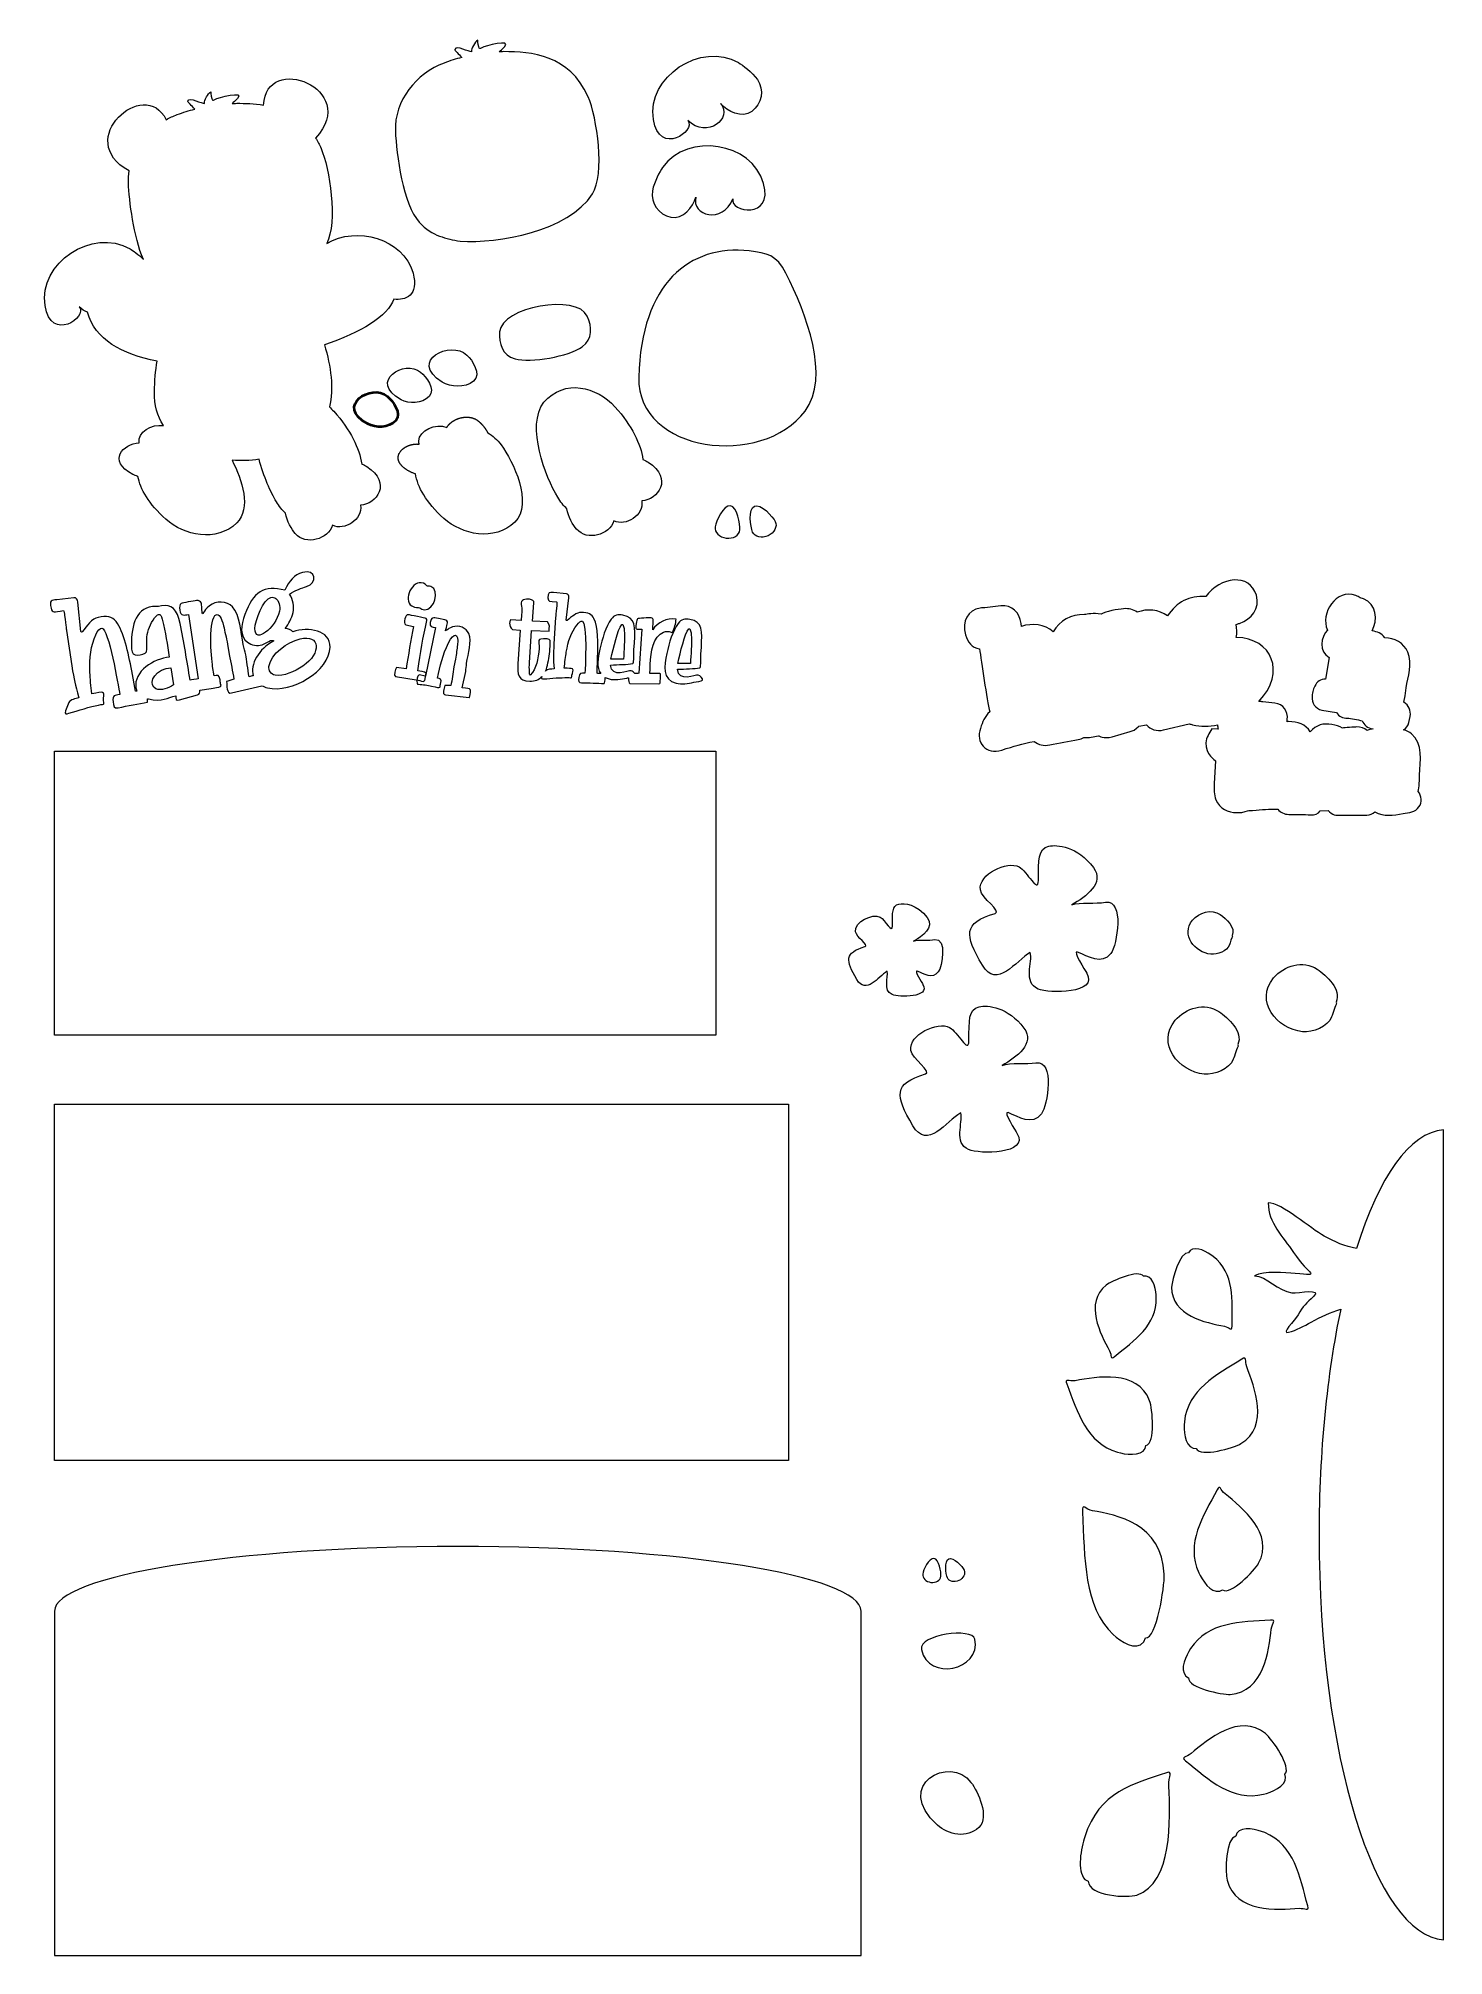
# Model space of a CAD drawing. Header units: millimetres. Extents: x -103 to 94, y -136 to 133.
import ezdxf

# ---------------------------------------------------------------- set-up
doc = ezdxf.new("R2010")
doc.units = ezdxf.units.MM
doc.header["$MEASUREMENT"] = 0
doc.layers.add('Layer 1', color=7, linetype='Continuous')

msp = doc.modelspace()

# ---------------------------------------------------------------- linework, layer by layer
at = {"layer": 'Layer 1', "color": 140, "lineweight": 5}
for points, knots in [([(-46.4021, 129.196), (-45.5407, 129.5172), (-44.7265, 129.7703), (-43.9364, 129.9723), (-43.9364, 129.9723), (-44.3086, 130.42), (-44.9582, 130.9737), (-44.9107, 131.1092), (-44.9107, 131.1092), (-44.6921, 131.7327), (-42.9071, 130.7076), (-42.5692, 130.768), (-42.5692, 130.768), (-42.6591, 131.2707), (-42.0622, 132.1275), (-41.691, 132.4044), (-41.691, 132.4044), (-41.6419, 132.1304), (-41.6157, 131.4563), (-41.4644, 131.2533), (-41.4644, 131.2533), (-41.3709, 131.1278), (-41.2135, 131.2892), (-41.1296, 131.3338), (-41.1296, 131.3338), (-40.7817, 131.5188), (-36.7656, 132.6504), (-37.9457, 131.4515), (-37.9457, 131.4515), (-38.2432, 131.1493), (-38.4926, 130.9516), (-38.7038, 130.7456), (-38.7038, 130.7456), (-38.4897, 130.7603), (-38.2735, 130.7741), (-38.0549, 130.7871), (-38.0549, 130.7871), (-34.2201, 130.7907), (-28.8424, 130.3443), (-26.236, 124.4756), (-26.236, 124.4756), (-24.9674, 121.6193), (-23.8238, 113.5998), (-25.6119, 110.851), (-25.6119, 110.851), (-29.0473, 105.5713), (-38.8039, 103.8904), (-44.1665, 104.2293), (-44.1665, 104.2293), (-46.0889, 104.6082), (-48.027, 104.8939), (-49.8792, 106.8835), (-49.8792, 106.8835), (-52.1392, 109.3112), (-53.0803, 116.4298), (-53.2232, 119.6595), (-53.2232, 119.6595), (-53.4108, 123.8978), (-50.2674, 127.7693), (-46.4021, 129.196)], [0, 0, 0, 0, 0.06666667, 0.06666667, 0.06666667, 0.06666667, 0.13333333, 0.13333333, 0.13333333, 0.13333333, 0.2, 0.2, 0.2, 0.2, 0.26666667, 0.26666667, 0.26666667, 0.26666667, 0.33333333, 0.33333333, 0.33333333, 0.33333333, 0.4, 0.4, 0.4, 0.4, 0.46666667, 0.46666667, 0.46666667, 0.46666667, 0.53333333, 0.53333333, 0.53333333, 0.53333333, 0.6, 0.6, 0.6, 0.6, 0.66666667, 0.66666667, 0.66666667, 0.66666667, 0.73333333, 0.73333333, 0.73333333, 0.73333333, 0.8, 0.8, 0.8, 0.8, 0.86666667, 0.86666667, 0.86666667, 0.86666667, 0.93333333, 0.93333333, 0.93333333, 0.93333333, 1, 1, 1, 1]), ([(-5.1619, 129.2542), (-10.4385, 132.2784), (-18.0039, 127.2373), (-17.0692, 121.3012), (-17.0692, 121.3012), (-16.2413, 116.0431), (-11.0292, 119.6869), (-12.2733, 121.1332), (-12.2733, 121.1332), (-9.489, 118.4781), (-5.922, 121.4863), (-7.6702, 123.5185), (-7.6702, 123.5185), (-6.7493, 122.448), (-4.6628, 121.3776), (-3.2904, 122.4201), (-3.2904, 122.4201), (-1.9157, 123.4641), (-1.4895, 125.4306), (-2.5037, 126.864), (-2.5037, 126.864), (-3.2577, 127.9298), (-4.5727, 128.9165), (-5.1619, 129.2542)], [0, 0, 0, 0, 0.16666667, 0.16666667, 0.16666667, 0.16666667, 0.33333333, 0.33333333, 0.33333333, 0.33333333, 0.5, 0.5, 0.5, 0.5, 0.66666667, 0.66666667, 0.66666667, 0.66666667, 0.83333333, 0.83333333, 0.83333333, 0.83333333, 1, 1, 1, 1]), ([(-61.8694, 80.4172), (-62.0587, 80.6273), (-62.2593, 80.8279), (-62.4696, 81.0187), (-62.4696, 81.0187), (-61.8286, 83.5817), (-62.262, 86.6747), (-63.1546, 89.7174), (-63.1546, 89.7174), (-58.1078, 91.4172), (-54.2847, 93.7175), (-53.4302, 96.1233), (-53.4302, 96.1233), (-51.8665, 95.8499), (-49.8746, 96.6446), (-50.7562, 99.7743), (-50.7562, 99.7743), (-52.1261, 104.6366), (-58.6891, 106.415), (-62.8443, 103.9171), (-62.8443, 103.9171), (-61.3092, 106.9095), (-62.4174, 114.4813), (-63.6424, 117.2394), (-63.6424, 117.2394), (-63.8737, 117.7602), (-64.127, 118.2371), (-64.3989, 118.676), (-64.3989, 118.676), (-58.0773, 125.5994), (-71.4142, 130.7849), (-71.679, 123.2928), (-71.679, 123.2928), (-73.0012, 123.5113), (-74.3019, 123.552), (-75.4613, 123.5509), (-75.4613, 123.5509), (-75.6799, 123.5379), (-75.8961, 123.5241), (-76.1102, 123.5094), (-76.1102, 123.5094), (-75.899, 123.7154), (-75.6496, 123.9131), (-75.3521, 124.2153), (-75.3521, 124.2153), (-74.172, 125.4142), (-78.1881, 124.2826), (-78.536, 124.0976), (-78.536, 124.0976), (-78.6199, 124.053), (-78.7773, 123.8916), (-78.8708, 124.0171), (-78.8708, 124.0171), (-79.0221, 124.2201), (-79.0483, 124.8942), (-79.0974, 125.1682), (-79.0974, 125.1682), (-79.4686, 124.8913), (-80.0655, 124.0345), (-79.9756, 123.5318), (-79.9756, 123.5318), (-80.3135, 123.4714), (-82.0985, 124.4965), (-82.3171, 123.873), (-82.3171, 123.873), (-82.3646, 123.7375), (-81.715, 123.1838), (-81.3428, 122.7361), (-81.3428, 122.7361), (-82.1329, 122.5341), (-82.9471, 122.281), (-83.8085, 121.9598), (-83.8085, 121.9598), (-84.3293, 121.7676), (-84.8368, 121.5302), (-85.325, 121.2543), (-85.325, 121.2543), (-88.3794, 127.4249), (-98.4348, 118.359), (-90.5309, 114.1036), (-90.5309, 114.1036), (-90.6193, 113.5533), (-90.6548, 112.9918), (-90.6296, 112.4233), (-90.6296, 112.4233), (-90.5163, 109.8628), (-89.9008, 104.8582), (-88.5247, 101.6844), (-88.5247, 101.6844), (-89.2111, 102.3687), (-89.9884, 102.9303), (-90.4041, 103.1686), (-90.4041, 103.1686), (-95.6807, 106.1928), (-103.2461, 101.1517), (-102.3114, 95.2156), (-102.3114, 95.2156), (-101.4835, 89.9575), (-96.2714, 93.6013), (-97.5155, 95.0476), (-97.5155, 95.0476), (-97.1444, 94.6938), (-96.7593, 94.4412), (-96.3749, 94.2728), (-96.3749, 94.2728), (-95.3255, 90.4764), (-91.538, 88.3526), (-86.6124, 87.4471), (-86.6124, 87.4471), (-86.8241, 86.1054), (-86.9551, 84.6603), (-86.9939, 83.1055), (-86.9939, 83.1055), (-87.0394, 81.2852), (-86.5636, 79.7155), (-85.7151, 78.4027), (-85.7151, 78.4027), (-87.3884, 78.6713), (-89.4165, 77.4639), (-89.1306, 75.9829), (-89.1306, 75.9829), (-91.3658, 75.8589), (-93.6152, 73.5081), (-90.0226, 71.5672), (-90.0226, 71.5672), (-89.8069, 71.4507), (-89.5618, 71.3562), (-89.3001, 71.2872), (-89.3001, 71.2872), (-88.9679, 69.4929), (-87.7846, 67.4477), (-85.376, 65.2757), (-85.376, 65.2757), (-82.846, 62.9943), (-78.2967, 62.0217), (-75.4284, 64.7569), (-75.4284, 64.7569), (-73.4217, 66.8134), (-74.666, 70.7954), (-76.1027, 73.5436), (-76.1027, 73.5436), (-74.8494, 73.4533), (-73.5732, 73.4971), (-72.3242, 73.6795), (-72.3242, 73.6795), (-71.7038, 71.2989), (-70.672, 69.0352), (-69.8981, 67.741), (-69.8981, 67.741), (-69.5146, 67.0997), (-69.0761, 66.5628), (-68.599, 66.1228), (-68.599, 66.1228), (-68.4447, 65.0258), (-67.7319, 63.8439), (-67.2486, 63.2736), (-67.2486, 63.2736), (-65.7742, 61.534), (-62.6186, 62.5022), (-62.0489, 64.4293), (-62.0489, 64.4293), (-60.3148, 63.617), (-57.7981, 65.2219), (-58.1149, 67.2388), (-58.1149, 67.2388), (-55.8796, 67.3911), (-53.63, 70.284), (-57.2228, 72.6732), (-57.2228, 72.6732), (-57.4386, 72.8166), (-57.6835, 72.9335), (-57.9452, 73.0183), (-57.9452, 73.0183), (-58.2773, 75.2268), (-59.4608, 77.7438), (-61.8694, 80.4172)], [0, 0, 0, 0, 0.02272727, 0.02272727, 0.02272727, 0.02272727, 0.04545455, 0.04545455, 0.04545455, 0.04545455, 0.06818182, 0.06818182, 0.06818182, 0.06818182, 0.09090909, 0.09090909, 0.09090909, 0.09090909, 0.11363636, 0.11363636, 0.11363636, 0.11363636, 0.13636364, 0.13636364, 0.13636364, 0.13636364, 0.15909091, 0.15909091, 0.15909091, 0.15909091, 0.18181818, 0.18181818, 0.18181818, 0.18181818, 0.20454545, 0.20454545, 0.20454545, 0.20454545, 0.22727273, 0.22727273, 0.22727273, 0.22727273, 0.25, 0.25, 0.25, 0.25, 0.27272727, 0.27272727, 0.27272727, 0.27272727, 0.29545455, 0.29545455, 0.29545455, 0.29545455, 0.31818182, 0.31818182, 0.31818182, 0.31818182, 0.34090909, 0.34090909, 0.34090909, 0.34090909, 0.36363636, 0.36363636, 0.36363636, 0.36363636, 0.38636364, 0.38636364, 0.38636364, 0.38636364, 0.40909091, 0.40909091, 0.40909091, 0.40909091, 0.43181818, 0.43181818, 0.43181818, 0.43181818, 0.45454545, 0.45454545, 0.45454545, 0.45454545, 0.47727273, 0.47727273, 0.47727273, 0.47727273, 0.5, 0.5, 0.5, 0.5, 0.52272727, 0.52272727, 0.52272727, 0.52272727, 0.54545455, 0.54545455, 0.54545455, 0.54545455, 0.56818182, 0.56818182, 0.56818182, 0.56818182, 0.59090909, 0.59090909, 0.59090909, 0.59090909, 0.61363636, 0.61363636, 0.61363636, 0.61363636, 0.63636364, 0.63636364, 0.63636364, 0.63636364, 0.65909091, 0.65909091, 0.65909091, 0.65909091, 0.68181818, 0.68181818, 0.68181818, 0.68181818, 0.70454545, 0.70454545, 0.70454545, 0.70454545, 0.72727273, 0.72727273, 0.72727273, 0.72727273, 0.75, 0.75, 0.75, 0.75, 0.77272727, 0.77272727, 0.77272727, 0.77272727, 0.79545455, 0.79545455, 0.79545455, 0.79545455, 0.81818182, 0.81818182, 0.81818182, 0.81818182, 0.84090909, 0.84090909, 0.84090909, 0.84090909, 0.86363636, 0.86363636, 0.86363636, 0.86363636, 0.88636364, 0.88636364, 0.88636364, 0.88636364, 0.90909091, 0.90909091, 0.90909091, 0.90909091, 0.93181818, 0.93181818, 0.93181818, 0.93181818, 0.95454545, 0.95454545, 0.95454545, 0.95454545, 0.97727273, 0.97727273, 0.97727273, 0.97727273, 1, 1, 1, 1]), ([(-15.787, 114.5755), (-12.2552, 119.5268), (-3.276, 118.1054), (-1.6464, 112.3214), (-1.6464, 112.3214), (-0.2031, 107.1978), (-6.4606, 108.3324), (-5.934, 110.166), (-5.934, 110.166), (-7.3553, 106.5909), (-11.8526, 107.8347), (-11.1127, 110.4113), (-11.1127, 110.4113), (-11.5024, 109.054), (-12.9513, 107.2101), (-14.6337, 107.5842), (-14.6337, 107.5842), (-16.3187, 107.9588), (-17.5272, 109.5678), (-17.2042, 111.2937), (-17.2042, 111.2937), (-16.9642, 112.577), (-16.1813, 114.0226), (-15.787, 114.5755)], [0, 0, 0, 0, 0.16666667, 0.16666667, 0.16666667, 0.16666667, 0.33333333, 0.33333333, 0.33333333, 0.33333333, 0.5, 0.5, 0.5, 0.5, 0.66666667, 0.66666667, 0.66666667, 0.66666667, 0.83333333, 0.83333333, 0.83333333, 0.83333333, 1, 1, 1, 1]), ([(-19.1217, 85.1829), (-18.7932, 98.3525), (-11.9668, 103.7994), (-3.6535, 102.8623), (-3.6535, 102.8623), (-1.1972, 102.5855), (0.225, 102.3039), (1.4967, 99.7517), (1.4967, 99.7517), (4.3111, 94.1037), (7.7637, 85.2398), (4.1673, 80.4276), (4.1673, 80.4276), (-1.8089, 72.4312), (-19.3877, 74.5212), (-19.1217, 85.1829)], [0, 0, 0, 0, 0.25, 0.25, 0.25, 0.25, 0.5, 0.5, 0.5, 0.5, 0.75, 0.75, 0.75, 0.75, 1, 1, 1, 1]), ([(-36.4572, 87.7558), (-38.297, 88.2762), (-38.7255, 89.8964), (-38.6247, 91.5233), (-38.6247, 91.5233), (-38.4083, 95.0204), (-27.7545, 96.9269), (-26.3388, 93.7217), (-26.3388, 93.7217), (-25.6801, 92.2307), (-25.5202, 90.5625), (-27.0654, 89.4364), (-27.0654, 89.4364), (-28.9015, 88.0983), (-34.271, 87.1375), (-36.4572, 87.7558)], [0, 0, 0, 0, 0.25, 0.25, 0.25, 0.25, 0.5, 0.5, 0.5, 0.5, 0.75, 0.75, 0.75, 0.75, 1, 1, 1, 1]), ([(-46.6556, 84.504), (-45.5187, 83.8002), (-43.5027, 83.6074), (-42.2621, 84.6335), (-42.2621, 84.6335), (-41.1395, 85.6267), (-42.4529, 87.5588), (-43.207, 88.2817), (-43.207, 88.2817), (-45.4392, 90.4215), (-51.5274, 87.5197), (-46.6556, 84.504)], [0, 0, 0, 0, 0.33333333, 0.33333333, 0.33333333, 0.33333333, 0.66666667, 0.66666667, 0.66666667, 0.66666667, 1, 1, 1, 1]), ([(-52.4279, 82.0326), (-51.3384, 81.444), (-49.5076, 81.4072), (-48.4905, 82.4771), (-48.4905, 82.4771), (-47.5765, 83.5071), (-48.9422, 85.255), (-49.6893, 85.8898), (-49.6893, 85.8898), (-51.9009, 87.7688), (-57.0964, 84.5547), (-52.4279, 82.0326)], [0, 0, 0, 0, 0.33333333, 0.33333333, 0.33333333, 0.33333333, 0.66666667, 0.66666667, 0.66666667, 0.66666667, 1, 1, 1, 1]), ([(-22.4595, 81.0324), (-24.9895, 83.8407), (-29.5388, 85.0378), (-32.4071, 81.671), (-32.4071, 81.671), (-35.0064, 78.3923), (-32.151, 71.1369), (-30.4882, 68.3562), (-30.4882, 68.3562), (-30.1047, 67.7149), (-29.6662, 67.178), (-29.1891, 66.738), (-29.1891, 66.738), (-29.0348, 65.641), (-28.322, 64.4591), (-27.8387, 63.8888), (-27.8387, 63.8888), (-26.3643, 62.1492), (-23.2087, 63.1174), (-22.639, 65.0445), (-22.639, 65.0445), (-20.9049, 64.2322), (-18.3882, 65.8371), (-18.705, 67.854), (-18.705, 67.854), (-16.4697, 68.0063), (-14.2201, 70.8992), (-17.8129, 73.2884), (-17.8129, 73.2884), (-18.0287, 73.4318), (-18.2736, 73.5487), (-18.5353, 73.6335), (-18.5353, 73.6335), (-18.8674, 75.842), (-20.0509, 78.359), (-22.4595, 81.0324)], [0, 0, 0, 0, 0.11111111, 0.11111111, 0.11111111, 0.11111111, 0.22222222, 0.22222222, 0.22222222, 0.22222222, 0.33333333, 0.33333333, 0.33333333, 0.33333333, 0.44444444, 0.44444444, 0.44444444, 0.44444444, 0.55555556, 0.55555556, 0.55555556, 0.55555556, 0.66666667, 0.66666667, 0.66666667, 0.66666667, 0.77777778, 0.77777778, 0.77777778, 0.77777778, 0.88888889, 0.88888889, 0.88888889, 0.88888889, 1, 1, 1, 1]), ([(-46.4322, 65.3915), (-43.9022, 63.1101), (-39.3529, 62.1375), (-36.4846, 64.8727), (-36.4846, 64.8727), (-33.8853, 67.5365), (-36.7407, 73.431), (-38.4034, 75.69), (-38.4034, 75.69), (-38.9392, 76.4179), (-39.5821, 76.9807), (-40.2881, 77.3938), (-40.2881, 77.3938), (-40.2881, 77.3938), (-40.2882, 77.3941), (-40.2882, 77.3941), (-40.2882, 77.3941), (-40.296, 77.4103), (-40.3042, 77.4264), (-40.3124, 77.4426), (-40.3124, 77.4426), (-40.3124, 77.4426), (-40.3194, 77.4565), (-40.3194, 77.4565), (-40.3194, 77.4565), (-40.3261, 77.4698), (-40.3331, 77.4831), (-40.34, 77.4963), (-40.34, 77.4963), (-40.34, 77.4963), (-40.3592, 77.5322), (-40.3592, 77.5322), (-40.3592, 77.5322), (-40.3592, 77.5322), (-40.3736, 77.5587), (-40.3736, 77.5587), (-40.3736, 77.5587), (-40.3736, 77.5587), (-40.3863, 77.5816), (-40.3863, 77.5816), (-40.3863, 77.5816), (-40.3863, 77.5816), (-40.4078, 77.6197), (-40.4078, 77.6197), (-40.4078, 77.6197), (-40.4078, 77.6197), (-40.4205, 77.6416), (-40.4205, 77.6416), (-40.4205, 77.6416), (-40.4286, 77.6557), (-40.4369, 77.6697), (-40.4452, 77.6837), (-40.4452, 77.6837), (-40.4452, 77.6837), (-40.4553, 77.7005), (-40.4553, 77.7005), (-40.4553, 77.7005), (-40.4553, 77.7005), (-40.4748, 77.7325), (-40.4748, 77.7325), (-40.4748, 77.7325), (-40.4748, 77.7325), (-40.4944, 77.7643), (-40.4944, 77.7643), (-40.4944, 77.7643), (-40.4944, 77.7643), (-40.5118, 77.7919), (-40.5118, 77.7919), (-40.5118, 77.7919), (-40.5118, 77.7919), (-40.5319, 77.8232), (-40.5319, 77.8232), (-40.5319, 77.8232), (-40.5319, 77.8232), (-40.5494, 77.85), (-40.5494, 77.85), (-40.5494, 77.85), (-40.5494, 77.85), (-40.5668, 77.8764), (-40.5668, 77.8764), (-40.5668, 77.8764), (-40.5668, 77.8764), (-40.592, 77.9139), (-40.592, 77.9139), (-40.592, 77.9139), (-40.592, 77.9139), (-40.6095, 77.9395), (-40.6095, 77.9395), (-40.6095, 77.9395), (-40.6095, 77.9395), (-40.6255, 77.9627), (-40.6255, 77.9627), (-40.6255, 77.9627), (-40.6255, 77.9627), (-40.6524, 78.0008), (-40.6524, 78.0008), (-40.6524, 78.0008), (-40.6524, 78.0008), (-40.6693, 78.0246), (-40.6693, 78.0246), (-40.6693, 78.0246), (-40.6693, 78.0246), (-40.6829, 78.0435), (-40.6829, 78.0435), (-40.6829, 78.0435), (-40.6829, 78.0435), (-40.7092, 78.0795), (-40.7092, 78.0795), (-40.7092, 78.0795), (-40.7092, 78.0795), (-40.726, 78.1021), (-40.726, 78.1021), (-40.726, 78.1021), (-40.726, 78.1021), (-40.7536, 78.1389), (-40.7536, 78.1389), (-40.7536, 78.1389), (-40.7536, 78.1389), (-40.7704, 78.1608), (-40.7704, 78.1608), (-40.7704, 78.1608), (-40.7704, 78.1608), (-40.7709, 78.1616), (-40.7709, 78.1616), (-40.7709, 78.1616), (-40.7709, 78.1616), (-40.7929, 78.1901), (-40.7929, 78.1901), (-40.7929, 78.1901), (-40.7929, 78.1901), (-40.8151, 78.2184), (-40.8151, 78.2184), (-40.8151, 78.2184), (-40.8151, 78.2184), (-40.8372, 78.2465), (-40.8372, 78.2465), (-40.8372, 78.2465), (-40.8372, 78.2465), (-40.8383, 78.2479), (-40.8383, 78.2479), (-40.8383, 78.2479), (-40.8383, 78.2479), (-40.8514, 78.2641), (-40.8514, 78.2641), (-40.8514, 78.2641), (-40.8514, 78.2641), (-40.8706, 78.2878), (-40.8706, 78.2878), (-40.8706, 78.2878), (-40.8706, 78.2878), (-40.895, 78.3178), (-40.895, 78.3178), (-40.895, 78.3178), (-40.9158, 78.343), (-40.9366, 78.3679), (-40.9575, 78.3924), (-40.9575, 78.3924), (-40.9575, 78.3924), (-40.9825, 78.4216), (-40.9825, 78.4216), (-40.9825, 78.4216), (-40.9825, 78.4216), (-41.0029, 78.4451), (-41.0029, 78.4451), (-41.0029, 78.4451), (-41.0029, 78.4451), (-41.0144, 78.4583), (-41.0144, 78.4583), (-41.0144, 78.4583), (-41.0144, 78.4583), (-41.0385, 78.4855), (-41.0385, 78.4855), (-41.0385, 78.4855), (-41.0385, 78.4855), (-41.062, 78.5119), (-41.062, 78.5119), (-41.062, 78.5119), (-41.062, 78.5119), (-41.0918, 78.5449), (-41.0918, 78.5449), (-41.0918, 78.5449), (-41.0918, 78.5449), (-41.1006, 78.5545), (-41.1006, 78.5545), (-41.1006, 78.5545), (-41.1006, 78.5545), (-41.1269, 78.583), (-41.1269, 78.583), (-41.1269, 78.583), (-41.1269, 78.583), (-41.1501, 78.6078), (-41.1501, 78.6078), (-41.1501, 78.6078), (-41.1501, 78.6078), (-41.1774, 78.6368), (-41.1774, 78.6368), (-41.1774, 78.6368), (-41.1774, 78.6368), (-41.1885, 78.6483), (-41.1885, 78.6483), (-41.1885, 78.6483), (-41.1885, 78.6483), (-41.2113, 78.672), (-41.2113, 78.672), (-41.2113, 78.672), (-41.2113, 78.672), (-41.2357, 78.697), (-41.2357, 78.697), (-41.2357, 78.697), (-41.2357, 78.697), (-41.2604, 78.7221), (-41.2604, 78.7221), (-41.2604, 78.7221), (-41.2604, 78.7221), (-41.2659, 78.7276), (-41.2659, 78.7276), (-41.2659, 78.7276), (-41.2659, 78.7276), (-41.2667, 78.7285), (-41.2667, 78.7285), (-41.2667, 78.7285), (-41.2667, 78.7285), (-41.2711, 78.7329), (-41.2711, 78.7329), (-41.2711, 78.7329), (-41.2711, 78.7329), (-41.3003, 78.7619), (-41.3003, 78.7619), (-41.3003, 78.7619), (-41.3003, 78.7619), (-41.3208, 78.782), (-41.3208, 78.782), (-41.3208, 78.782), (-41.3208, 78.782), (-41.34, 78.8006), (-41.34, 78.8006), (-41.34, 78.8006), (-41.34, 78.8006), (-41.3617, 78.8215), (-41.3617, 78.8215), (-41.3617, 78.8215), (-41.3617, 78.8215), (-41.3832, 78.8419), (-41.3832, 78.8419), (-41.3832, 78.8419), (-41.3832, 78.8419), (-41.4013, 78.8589), (-41.4013, 78.8589), (-41.4013, 78.8589), (-41.4013, 78.8589), (-41.4243, 78.8803), (-41.4243, 78.8803), (-41.4243, 78.8803), (-41.4243, 78.8803), (-41.4379, 78.8928), (-41.4379, 78.8928), (-41.4379, 78.8928), (-41.4379, 78.8928), (-41.4677, 78.9199), (-41.4677, 78.9199), (-41.4677, 78.9199), (-41.4677, 78.9199), (-41.4748, 78.9262), (-41.4748, 78.9262), (-41.4748, 78.9262), (-41.486, 78.9363), (-41.4972, 78.9461), (-41.5082, 78.9558), (-41.5082, 78.9558), (-41.5082, 78.9558), (-41.5113, 78.9585), (-41.5113, 78.9585), (-41.5113, 78.9585), (-41.5234, 78.9691), (-41.5354, 78.9795), (-41.5473, 78.9897), (-41.5473, 78.9897), (-41.5473, 78.9897), (-41.5492, 78.9913), (-41.5492, 78.9913), (-41.5492, 78.9913), (-41.5492, 78.9913), (-41.5828, 79.0197), (-41.5828, 79.0197), (-41.5828, 79.0197), (-41.5828, 79.0197), (-41.585, 79.0216), (-41.585, 79.0216), (-41.585, 79.0216), (-41.585, 79.0216), (-41.5881, 79.0241), (-41.5881, 79.0241), (-41.5881, 79.0241), (-41.5993, 79.0335), (-41.6105, 79.0427), (-41.6215, 79.0516), (-41.6215, 79.0516), (-41.6535, 79.0775), (-41.6863, 79.102), (-41.7194, 79.1259), (-41.7194, 79.1259), (-41.7194, 79.1259), (-41.7376, 79.1391), (-41.7376, 79.1391), (-41.7376, 79.1391), (-41.7695, 79.1616), (-41.8018, 79.1832), (-41.8346, 79.2038), (-41.8346, 79.2038), (-41.8346, 79.2038), (-41.8547, 79.2162), (-41.8547, 79.2162), (-41.8547, 79.2162), (-41.8886, 79.2371), (-41.9229, 79.2574), (-41.9577, 79.2764), (-41.9577, 79.2764), (-41.9577, 79.2764), (-41.9633, 79.2793), (-41.9633, 79.2793), (-41.9633, 79.2793), (-41.9969, 79.2975), (-42.031, 79.3147), (-42.0653, 79.3312), (-42.0653, 79.3312), (-42.0724, 79.3346), (-42.0794, 79.3381), (-42.0865, 79.3414), (-42.0865, 79.3414), (-42.1214, 79.3577), (-42.1566, 79.373), (-42.1921, 79.3876), (-42.1921, 79.3876), (-42.1921, 79.3876), (-42.2128, 79.3959), (-42.2128, 79.3959), (-42.2128, 79.3959), (-42.2494, 79.4105), (-42.2862, 79.4245), (-42.3235, 79.4373), (-42.3235, 79.4373), (-42.3235, 79.4373), (-42.3338, 79.4407), (-42.3338, 79.4407), (-42.3338, 79.4407), (-42.3696, 79.4529), (-42.4058, 79.4641), (-42.4421, 79.4747), (-42.4421, 79.4747), (-42.4421, 79.4747), (-42.4595, 79.4798), (-42.4595, 79.4798), (-42.4595, 79.4798), (-42.4964, 79.4902), (-42.5337, 79.4998), (-42.5711, 79.5086), (-42.5711, 79.5086), (-42.5711, 79.5086), (-42.5971, 79.5146), (-42.5971, 79.5146), (-42.5971, 79.5146), (-42.6349, 79.5231), (-42.6728, 79.531), (-42.711, 79.5379), (-42.711, 79.5379), (-42.711, 79.5379), (-42.7243, 79.5402), (-42.7243, 79.5402), (-42.7243, 79.5402), (-42.7608, 79.5466), (-42.7975, 79.5522), (-42.8344, 79.5573), (-42.8344, 79.5573), (-42.8344, 79.5573), (-42.8545, 79.5601), (-42.8545, 79.5601), (-42.8545, 79.5601), (-42.8928, 79.565), (-42.9312, 79.569), (-42.9697, 79.5724), (-42.9697, 79.5724), (-42.9697, 79.5724), (-42.9957, 79.5746), (-42.9957, 79.5746), (-42.9957, 79.5746), (-43.034, 79.5777), (-43.0724, 79.5802), (-43.111, 79.5818), (-43.111, 79.5818), (-43.1183, 79.5821), (-43.1257, 79.5822), (-43.133, 79.5825), (-43.133, 79.5825), (-43.1677, 79.5837), (-43.2024, 79.5843), (-43.2372, 79.5844), (-43.2372, 79.5844), (-43.2448, 79.5844), (-43.2524, 79.5846), (-43.26, 79.5846), (-43.26, 79.5846), (-43.298, 79.5844), (-43.336, 79.5834), (-43.374, 79.5818), (-43.374, 79.5818), (-43.374, 79.5818), (-43.4041, 79.5805), (-43.4041, 79.5805), (-43.4041, 79.5805), (-43.442, 79.5787), (-43.4799, 79.5762), (-43.5177, 79.5731), (-43.5177, 79.5731), (-43.5265, 79.5724), (-43.5354, 79.5714), (-43.5442, 79.5706), (-43.5442, 79.5706), (-43.5766, 79.5677), (-43.609, 79.5643), (-43.6414, 79.5604), (-43.6414, 79.5604), (-43.6511, 79.5592), (-43.6607, 79.5583), (-43.6703, 79.557), (-43.6703, 79.557), (-43.7068, 79.5523), (-43.743, 79.5469), (-43.7794, 79.5411), (-43.7794, 79.5411), (-43.7909, 79.5393), (-43.8024, 79.5374), (-43.8139, 79.5355), (-43.8139, 79.5355), (-43.8498, 79.5294), (-43.8855, 79.5228), (-43.9211, 79.5157), (-43.9211, 79.5157), (-43.9324, 79.5134), (-43.9436, 79.5109), (-43.9548, 79.5085), (-43.9548, 79.5085), (-43.9865, 79.5019), (-44.018, 79.4948), (-44.0494, 79.4873), (-44.0494, 79.4873), (-44.0569, 79.4855), (-44.0645, 79.4839), (-44.0719, 79.482), (-44.0719, 79.482), (-44.1073, 79.4734), (-44.1425, 79.4639), (-44.1775, 79.4542), (-44.1775, 79.4542), (-44.1903, 79.4506), (-44.2031, 79.4471), (-44.2158, 79.4434), (-44.2158, 79.4434), (-44.2494, 79.4337), (-44.2828, 79.4236), (-44.316, 79.4129), (-44.316, 79.4129), (-44.3286, 79.4089), (-44.3411, 79.4047), (-44.3536, 79.4006), (-44.3536, 79.4006), (-44.381, 79.3915), (-44.4083, 79.382), (-44.4355, 79.3723), (-44.4355, 79.3723), (-44.4496, 79.3673), (-44.4637, 79.3622), (-44.4777, 79.357), (-44.4777, 79.357), (-44.5055, 79.3466), (-44.5332, 79.3359), (-44.5607, 79.3249), (-44.5607, 79.3249), (-44.5749, 79.3192), (-44.5891, 79.3135), (-44.6033, 79.3077), (-44.6033, 79.3077), (-44.6333, 79.2952), (-44.6631, 79.2824), (-44.6927, 79.2692), (-44.6927, 79.2692), (-44.7071, 79.2628), (-44.7215, 79.2561), (-44.7359, 79.2495), (-44.7359, 79.2495), (-44.7575, 79.2395), (-44.7791, 79.2292), (-44.8005, 79.2188), (-44.8005, 79.2188), (-44.8208, 79.2089), (-44.841, 79.1988), (-44.8611, 79.1886), (-44.8611, 79.1886), (-44.8813, 79.1783), (-44.9013, 79.1678), (-44.9212, 79.1572), (-44.9212, 79.1572), (-44.9363, 79.1491), (-44.9513, 79.1411), (-44.9662, 79.1329), (-44.9662, 79.1329), (-44.9928, 79.1181), (-45.0191, 79.103), (-45.0451, 79.0877), (-45.0451, 79.0877), (-45.0599, 79.079), (-45.0745, 79.0701), (-45.0891, 79.0612), (-45.0891, 79.0612), (-45.1069, 79.0503), (-45.1245, 79.0392), (-45.142, 79.028), (-45.142, 79.028), (-45.1638, 79.0142), (-45.1853, 79.0001), (-45.2066, 78.9858), (-45.2066, 78.9858), (-45.2225, 78.9751), (-45.2383, 78.9644), (-45.2539, 78.9535), (-45.2539, 78.9535), (-45.2685, 78.9432), (-45.2832, 78.933), (-45.2977, 78.9225), (-45.2977, 78.9225), (-45.3202, 78.9062), (-45.3424, 78.8896), (-45.3643, 78.8728), (-45.3643, 78.8728), (-45.3794, 78.8612), (-45.3942, 78.8495), (-45.409, 78.8377), (-45.409, 78.8377), (-45.4223, 78.8271), (-45.4354, 78.8163), (-45.4485, 78.8055), (-45.4485, 78.8055), (-45.4706, 78.7873), (-45.4922, 78.7688), (-45.5135, 78.75), (-45.5135, 78.75), (-45.5254, 78.7396), (-45.5372, 78.729), (-45.5489, 78.7184), (-45.5489, 78.7184), (-45.5636, 78.705), (-45.5782, 78.6916), (-45.5924, 78.678), (-45.5924, 78.678), (-45.6107, 78.6606), (-45.6287, 78.6429), (-45.6463, 78.6251), (-45.6463, 78.6251), (-45.6592, 78.6122), (-45.6718, 78.599), (-45.6843, 78.5859), (-45.6843, 78.5859), (-45.6959, 78.5737), (-45.7071, 78.5614), (-45.7184, 78.549), (-45.7184, 78.549), (-45.7366, 78.529), (-45.7544, 78.5088), (-45.7717, 78.4883), (-45.7717, 78.4883), (-45.7813, 78.4771), (-45.7907, 78.4658), (-45.8, 78.4544), (-45.8, 78.4544), (-45.8165, 78.4342), (-45.8325, 78.4138), (-45.8482, 78.3931), (-45.8482, 78.3931), (-45.8587, 78.3794), (-45.869, 78.3656), (-45.8791, 78.3518), (-45.8791, 78.3518), (-45.8896, 78.3372), (-45.8998, 78.3226), (-45.9099, 78.3079), (-45.9099, 78.3079), (-45.9194, 78.294), (-45.9285, 78.28), (-45.9376, 78.266), (-45.9376, 78.266), (-45.9513, 78.2449), (-45.9646, 78.2236), (-45.9774, 78.2021), (-45.9774, 78.2021), (-45.9851, 78.1893), (-45.9924, 78.1764), (-45.9998, 78.1635), (-45.9998, 78.1635), (-46.0075, 78.1498), (-46.0155, 78.1361), (-46.0228, 78.1223), (-46.0228, 78.1223), (-46.0228, 78.1223), (-46.0246, 78.1231), (-46.0246, 78.1231), (-46.0246, 78.1231), (-47.5952, 78.8192), (-49.9052, 77.7224), (-49.9479, 76.2657), (-49.9479, 76.2657), (-49.9479, 76.2657), (-49.948, 76.2623), (-49.948, 76.2623), (-49.948, 76.2623), (-49.95, 76.1885), (-49.9461, 76.1137), (-49.9361, 76.0383), (-49.9361, 76.0383), (-49.9361, 76.0383), (-49.9355, 76.0332), (-49.9355, 76.0332), (-49.9355, 76.0332), (-49.932, 76.0082), (-49.928, 75.9831), (-49.9232, 75.9579), (-49.9232, 75.9579), (-49.9232, 75.9579), (-49.9227, 75.9557), (-49.9227, 75.9557), (-49.9227, 75.9557), (-49.9132, 75.9061), (-49.9009, 75.8563), (-49.8859, 75.8063), (-49.8859, 75.8063), (-49.8859, 75.8063), (-49.8845, 75.8013), (-49.8845, 75.8013), (-49.8845, 75.8013), (-49.8845, 75.8013), (-49.8866, 75.8015), (-49.8866, 75.8015), (-49.8866, 75.8015), (-49.9203, 75.8058), (-49.9542, 75.8094), (-49.9883, 75.8124), (-49.9883, 75.8124), (-50.0049, 75.8139), (-50.0217, 75.8149), (-50.0385, 75.816), (-50.0385, 75.816), (-50.0583, 75.8174), (-50.0782, 75.8188), (-50.0981, 75.8197), (-50.0981, 75.8197), (-50.116, 75.8206), (-50.1338, 75.821), (-50.1518, 75.8215), (-50.1518, 75.8215), (-50.1711, 75.8221), (-50.1904, 75.8224), (-50.2097, 75.8226), (-50.2097, 75.8226), (-50.2269, 75.8227), (-50.2441, 75.8227), (-50.2613, 75.8225), (-50.2613, 75.8225), (-50.2815, 75.8222), (-50.3016, 75.8217), (-50.3218, 75.821), (-50.3218, 75.821), (-50.3392, 75.8205), (-50.3566, 75.8199), (-50.374, 75.8191), (-50.374, 75.8191), (-50.3946, 75.818), (-50.4153, 75.8165), (-50.436, 75.815), (-50.436, 75.815), (-50.4521, 75.8139), (-50.4682, 75.813), (-50.4842, 75.8115), (-50.4842, 75.8115), (-50.5092, 75.8093), (-50.5341, 75.8065), (-50.5591, 75.8037), (-50.5591, 75.8037), (-50.5872, 75.8005), (-50.6152, 75.7969), (-50.6432, 75.7929), (-50.6432, 75.7929), (-50.6618, 75.7902), (-50.6806, 75.7877), (-50.6992, 75.7847), (-50.6992, 75.7847), (-50.7173, 75.7818), (-50.7354, 75.7786), (-50.7535, 75.7753), (-50.7535, 75.7753), (-50.7716, 75.7721), (-50.7897, 75.7688), (-50.8077, 75.7653), (-50.8077, 75.7653), (-50.8262, 75.7617), (-50.8445, 75.7578), (-50.8629, 75.7539), (-50.8629, 75.7539), (-50.8819, 75.7498), (-50.9008, 75.7456), (-50.9197, 75.7411), (-50.9197, 75.7411), (-50.9367, 75.7372), (-50.9537, 75.7332), (-50.9707, 75.7289), (-50.9707, 75.7289), (-50.9904, 75.724), (-51.01, 75.7187), (-51.0295, 75.7134), (-51.0295, 75.7134), (-51.0459, 75.709), (-51.0623, 75.7047), (-51.0786, 75.7), (-51.0786, 75.7), (-51.1029, 75.693), (-51.127, 75.6855), (-51.1511, 75.678), (-51.1511, 75.678), (-51.1722, 75.6713), (-51.1932, 75.6645), (-51.2142, 75.6575), (-51.2142, 75.6575), (-51.2376, 75.6496), (-51.261, 75.6417), (-51.2842, 75.6333), (-51.2842, 75.6333), (-51.2998, 75.6277), (-51.3152, 75.6217), (-51.3306, 75.6158), (-51.3306, 75.6158), (-51.3499, 75.6086), (-51.369, 75.6013), (-51.3881, 75.5936), (-51.3881, 75.5936), (-51.4035, 75.5875), (-51.4188, 75.5811), (-51.4342, 75.5746), (-51.4342, 75.5746), (-51.4526, 75.5669), (-51.471, 75.5591), (-51.4892, 75.551), (-51.4892, 75.551), (-51.5055, 75.5438), (-51.5218, 75.5365), (-51.5379, 75.5291), (-51.5379, 75.5291), (-51.5552, 75.5211), (-51.5723, 75.5129), (-51.5894, 75.5046), (-51.5894, 75.5046), (-51.6045, 75.4973), (-51.6197, 75.4901), (-51.6346, 75.4825), (-51.6346, 75.4825), (-51.6544, 75.4726), (-51.6738, 75.4623), (-51.6932, 75.4519), (-51.6932, 75.4519), (-51.7059, 75.4452), (-51.7187, 75.4387), (-51.7312, 75.4319), (-51.7312, 75.4319), (-51.7613, 75.4153), (-51.791, 75.3983), (-51.8203, 75.3809), (-51.8203, 75.3809), (-51.8333, 75.3731), (-51.846, 75.365), (-51.8589, 75.3571), (-51.8589, 75.3571), (-51.8757, 75.3467), (-51.8925, 75.3364), (-51.9091, 75.3257), (-51.9091, 75.3257), (-51.9238, 75.3162), (-51.9383, 75.3064), (-51.9528, 75.2967), (-51.9528, 75.2967), (-51.9679, 75.2865), (-51.9829, 75.2763), (-51.9978, 75.2659), (-51.9978, 75.2659), (-52.0114, 75.2564), (-52.0249, 75.2468), (-52.0383, 75.237), (-52.0383, 75.237), (-52.0537, 75.2258), (-52.0689, 75.2144), (-52.084, 75.2029), (-52.084, 75.2029), (-52.0963, 75.1935), (-52.1088, 75.1841), (-52.1209, 75.1745), (-52.1209, 75.1745), (-52.137, 75.1618), (-52.1527, 75.1488), (-52.1683, 75.1359), (-52.1683, 75.1359), (-52.1794, 75.1267), (-52.1906, 75.1176), (-52.2015, 75.1082), (-52.2015, 75.1082), (-52.2198, 75.0925), (-52.2377, 75.0764), (-52.2553, 75.0602), (-52.2553, 75.0602), (-52.272, 75.045), (-52.2882, 75.0296), (-52.3043, 75.014), (-52.3043, 75.014), (-52.3182, 75.0006), (-52.3321, 74.9872), (-52.3455, 74.9735), (-52.3455, 74.9735), (-52.3555, 74.9634), (-52.3651, 74.953), (-52.3748, 74.9427), (-52.3748, 74.9427), (-52.3882, 74.9286), (-52.4015, 74.9143), (-52.4144, 74.8999), (-52.4144, 74.8999), (-52.4239, 74.8893), (-52.4331, 74.8786), (-52.4423, 74.8679), (-52.4423, 74.8679), (-52.455, 74.8531), (-52.4673, 74.8383), (-52.4795, 74.8233), (-52.4795, 74.8233), (-52.4878, 74.813), (-52.496, 74.8028), (-52.5041, 74.7924), (-52.5041, 74.7924), (-52.5167, 74.7762), (-52.5287, 74.7598), (-52.5407, 74.7434), (-52.5407, 74.7434), (-52.5479, 74.7335), (-52.5552, 74.7238), (-52.5621, 74.7138), (-52.5621, 74.7138), (-52.5985, 74.6617), (-52.6317, 74.6083), (-52.6614, 74.5537), (-52.6614, 74.5537), (-52.6664, 74.5446), (-52.6709, 74.5354), (-52.6756, 74.5263), (-52.6756, 74.5263), (-52.6854, 74.5075), (-52.6949, 74.4887), (-52.7039, 74.4696), (-52.7039, 74.4696), (-52.709, 74.4587), (-52.7138, 74.4477), (-52.7187, 74.4367), (-52.7187, 74.4367), (-52.7262, 74.4196), (-52.7336, 74.4023), (-52.7405, 74.385), (-52.7405, 74.385), (-52.7452, 74.3731), (-52.7498, 74.3613), (-52.7542, 74.3493), (-52.7542, 74.3493), (-52.7608, 74.3312), (-52.7669, 74.313), (-52.7728, 74.2947), (-52.7728, 74.2947), (-52.7764, 74.2837), (-52.78, 74.2727), (-52.7833, 74.2617), (-52.7833, 74.2617), (-52.7895, 74.2406), (-52.795, 74.2193), (-52.8001, 74.198), (-52.8001, 74.198), (-52.8022, 74.1897), (-52.8046, 74.1814), (-52.8065, 74.173), (-52.8065, 74.173), (-52.8131, 74.1434), (-52.8186, 74.1136), (-52.8232, 74.0837), (-52.8232, 74.0837), (-52.8243, 74.0763), (-52.8249, 74.0689), (-52.8259, 74.0615), (-52.8259, 74.0615), (-52.829, 74.0383), (-52.8318, 74.0151), (-52.8336, 73.9917), (-52.8336, 73.9917), (-52.8345, 73.981), (-52.8349, 73.9702), (-52.8354, 73.9594), (-52.8354, 73.9594), (-52.8365, 73.9394), (-52.8372, 73.9193), (-52.8374, 73.8991), (-52.8374, 73.8991), (-52.8375, 73.8872), (-52.8373, 73.8753), (-52.8371, 73.8634), (-52.8371, 73.8634), (-52.8366, 73.8435), (-52.8356, 73.8234), (-52.8343, 73.8033), (-52.8343, 73.8033), (-52.8335, 73.7918), (-52.8328, 73.7802), (-52.8317, 73.7686), (-52.8317, 73.7686), (-52.8295, 73.7463), (-52.8265, 73.7239), (-52.8232, 73.7014), (-52.8232, 73.7014), (-52.8219, 73.6922), (-52.8209, 73.6831), (-52.8193, 73.6738), (-52.8193, 73.6738), (-52.8139, 73.642), (-52.8075, 73.61), (-52.7996, 73.578), (-52.7996, 73.578), (-52.7989, 73.5748), (-52.7978, 73.5716), (-52.797, 73.5685), (-52.797, 73.5685), (-52.7896, 73.5394), (-52.7812, 73.5102), (-52.7718, 73.481), (-52.7718, 73.481), (-52.7687, 73.4713), (-52.765, 73.4616), (-52.7617, 73.4519), (-52.7617, 73.4519), (-52.7538, 73.429), (-52.7454, 73.4061), (-52.7362, 73.3831), (-52.7362, 73.3831), (-52.7317, 73.3721), (-52.727, 73.3611), (-52.7223, 73.3501), (-52.7223, 73.3501), (-52.7128, 73.3279), (-52.7027, 73.3057), (-52.6919, 73.2835), (-52.6919, 73.2835), (-52.6866, 73.2724), (-52.6811, 73.2612), (-52.6755, 73.2501), (-52.6755, 73.2501), (-52.6638, 73.2272), (-52.6512, 73.2043), (-52.6382, 73.1814), (-52.6382, 73.1814), (-52.6324, 73.1713), (-52.6269, 73.1612), (-52.621, 73.1511), (-52.621, 73.1511), (-52.6036, 73.1219), (-52.5851, 73.0927), (-52.5655, 73.0634), (-52.5655, 73.0634), (-52.5631, 73.0598), (-52.5609, 73.0562), (-52.5584, 73.0525), (-52.5584, 73.0525), (-52.536, 73.0195), (-52.5119, 72.9864), (-52.4865, 72.9533), (-52.4865, 72.9533), (-52.4799, 72.9447), (-52.4726, 72.9361), (-52.4658, 72.9274), (-52.4658, 72.9274), (-52.4464, 72.903), (-52.4265, 72.8785), (-52.4055, 72.8541), (-52.4055, 72.8541), (-52.3961, 72.8431), (-52.3863, 72.8322), (-52.3765, 72.8212), (-52.3765, 72.8212), (-52.3569, 72.7992), (-52.3367, 72.7771), (-52.3157, 72.755), (-52.3157, 72.755), (-52.3043, 72.743), (-52.2926, 72.731), (-52.2807, 72.719), (-52.2807, 72.719), (-52.2593, 72.6972), (-52.2368, 72.6754), (-52.214, 72.6537), (-52.214, 72.6537), (-52.2022, 72.6425), (-52.1906, 72.6312), (-52.1784, 72.62), (-52.1784, 72.62), (-52.1523, 72.5959), (-52.1248, 72.5718), (-52.0969, 72.5477), (-52.0969, 72.5477), (-52.0865, 72.5388), (-52.0767, 72.5298), (-52.0661, 72.5209), (-52.0661, 72.5209), (-52.0276, 72.4885), (-51.9875, 72.4561), (-51.9457, 72.4238), (-51.9457, 72.4238), (-51.9366, 72.4168), (-51.9267, 72.4097), (-51.9174, 72.4027), (-51.9174, 72.4027), (-51.8841, 72.3774), (-51.8501, 72.3521), (-51.8147, 72.3269), (-51.8147, 72.3269), (-51.7987, 72.3155), (-51.7818, 72.304), (-51.7653, 72.2926), (-51.7653, 72.2926), (-51.7349, 72.2715), (-51.7039, 72.2505), (-51.6721, 72.2295), (-51.6721, 72.2295), (-51.6537, 72.2174), (-51.6348, 72.2053), (-51.6159, 72.1932), (-51.6159, 72.1932), (-51.5842, 72.1728), (-51.5514, 72.1525), (-51.5183, 72.1323), (-51.5183, 72.1323), (-51.4984, 72.1201), (-51.4783, 72.1079), (-51.4578, 72.0958), (-51.4578, 72.0958), (-51.4228, 72.0749), (-51.3863, 72.0543), (-51.3497, 72.0336), (-51.3497, 72.0336), (-51.3301, 72.0225), (-51.3108, 72.0114), (-51.2908, 72.0003), (-51.2908, 72.0003), (-51.2344, 71.9691), (-51.1759, 71.938), (-51.1156, 71.9071), (-51.1156, 71.9071), (-51.1007, 71.8995), (-51.0856, 71.8919), (-51.0704, 71.8845), (-51.0704, 71.8845), (-51.0704, 71.8845), (-51.0684, 71.8835), (-51.0684, 71.8835), (-51.0684, 71.8835), (-51.0538, 71.8764), (-51.039, 71.8695), (-51.0242, 71.8626), (-51.0242, 71.8626), (-51.0242, 71.8626), (-51.0237, 71.8624), (-51.0237, 71.8624), (-51.0237, 71.8624), (-51.0237, 71.8624), (-51.0223, 71.8617), (-51.0223, 71.8617), (-51.0223, 71.8617), (-51.0223, 71.8617), (-51.0204, 71.8608), (-51.0204, 71.8608), (-51.0204, 71.8608), (-51.0051, 71.8538), (-50.9898, 71.8469), (-50.9742, 71.8401), (-50.9742, 71.8401), (-50.9097, 71.8118), (-50.8429, 71.7856), (-50.7742, 71.7615), (-50.7742, 71.7615), (-50.6544, 71.7196), (-50.5288, 71.6841), (-50.3993, 71.6558), (-50.3993, 71.6558), (-50.3993, 71.6558), (-50.398, 71.6555), (-50.398, 71.6555), (-50.398, 71.6555), (-50.1336, 69.8015), (-48.9546, 67.6662), (-46.4322, 65.3915)], [0, 0, 0, 0, 0.00362319, 0.00362319, 0.00362319, 0.00362319, 0.00724638, 0.00724638, 0.00724638, 0.00724638, 0.01086957, 0.01086957, 0.01086957, 0.01086957, 0.01449275, 0.01449275, 0.01449275, 0.01449275, 0.01811594, 0.01811594, 0.01811594, 0.01811594, 0.02173913, 0.02173913, 0.02173913, 0.02173913, 0.02536232, 0.02536232, 0.02536232, 0.02536232, 0.02898551, 0.02898551, 0.02898551, 0.02898551, 0.0326087, 0.0326087, 0.0326087, 0.0326087, 0.03623188, 0.03623188, 0.03623188, 0.03623188, 0.03985507, 0.03985507, 0.03985507, 0.03985507, 0.04347826, 0.04347826, 0.04347826, 0.04347826, 0.04710145, 0.04710145, 0.04710145, 0.04710145, 0.05072464, 0.05072464, 0.05072464, 0.05072464, 0.05434783, 0.05434783, 0.05434783, 0.05434783, 0.05797101, 0.05797101, 0.05797101, 0.05797101, 0.0615942, 0.0615942, 0.0615942, 0.0615942, 0.06521739, 0.06521739, 0.06521739, 0.06521739, 0.06884058, 0.06884058, 0.06884058, 0.06884058, 0.07246377, 0.07246377, 0.07246377, 0.07246377, 0.07608696, 0.07608696, 0.07608696, 0.07608696, 0.07971014, 0.07971014, 0.07971014, 0.07971014, 0.08333333, 0.08333333, 0.08333333, 0.08333333, 0.08695652, 0.08695652, 0.08695652, 0.08695652, 0.09057971, 0.09057971, 0.09057971, 0.09057971, 0.0942029, 0.0942029, 0.0942029, 0.0942029, 0.09782609, 0.09782609, 0.09782609, 0.09782609, 0.10144928, 0.10144928, 0.10144928, 0.10144928, 0.10507246, 0.10507246, 0.10507246, 0.10507246, 0.10869565, 0.10869565, 0.10869565, 0.10869565, 0.11231884, 0.11231884, 0.11231884, 0.11231884, 0.11594203, 0.11594203, 0.11594203, 0.11594203, 0.11956522, 0.11956522, 0.11956522, 0.11956522, 0.12318841, 0.12318841, 0.12318841, 0.12318841, 0.12681159, 0.12681159, 0.12681159, 0.12681159, 0.13043478, 0.13043478, 0.13043478, 0.13043478, 0.13405797, 0.13405797, 0.13405797, 0.13405797, 0.13768116, 0.13768116, 0.13768116, 0.13768116, 0.14130435, 0.14130435, 0.14130435, 0.14130435, 0.14492754, 0.14492754, 0.14492754, 0.14492754, 0.14855072, 0.14855072, 0.14855072, 0.14855072, 0.15217391, 0.15217391, 0.15217391, 0.15217391, 0.1557971, 0.1557971, 0.1557971, 0.1557971, 0.15942029, 0.15942029, 0.15942029, 0.15942029, 0.16304348, 0.16304348, 0.16304348, 0.16304348, 0.16666667, 0.16666667, 0.16666667, 0.16666667, 0.17028986, 0.17028986, 0.17028986, 0.17028986, 0.17391304, 0.17391304, 0.17391304, 0.17391304, 0.17753623, 0.17753623, 0.17753623, 0.17753623, 0.18115942, 0.18115942, 0.18115942, 0.18115942, 0.18478261, 0.18478261, 0.18478261, 0.18478261, 0.1884058, 0.1884058, 0.1884058, 0.1884058, 0.19202899, 0.19202899, 0.19202899, 0.19202899, 0.19565217, 0.19565217, 0.19565217, 0.19565217, 0.19927536, 0.19927536, 0.19927536, 0.19927536, 0.20289855, 0.20289855, 0.20289855, 0.20289855, 0.20652174, 0.20652174, 0.20652174, 0.20652174, 0.21014493, 0.21014493, 0.21014493, 0.21014493, 0.21376812, 0.21376812, 0.21376812, 0.21376812, 0.2173913, 0.2173913, 0.2173913, 0.2173913, 0.22101449, 0.22101449, 0.22101449, 0.22101449, 0.22463768, 0.22463768, 0.22463768, 0.22463768, 0.22826087, 0.22826087, 0.22826087, 0.22826087, 0.23188406, 0.23188406, 0.23188406, 0.23188406, 0.23550725, 0.23550725, 0.23550725, 0.23550725, 0.23913043, 0.23913043, 0.23913043, 0.23913043, 0.24275362, 0.24275362, 0.24275362, 0.24275362, 0.24637681, 0.24637681, 0.24637681, 0.24637681, 0.25, 0.25, 0.25, 0.25, 0.25362319, 0.25362319, 0.25362319, 0.25362319, 0.25724638, 0.25724638, 0.25724638, 0.25724638, 0.26086957, 0.26086957, 0.26086957, 0.26086957, 0.26449275, 0.26449275, 0.26449275, 0.26449275, 0.26811594, 0.26811594, 0.26811594, 0.26811594, 0.27173913, 0.27173913, 0.27173913, 0.27173913, 0.27536232, 0.27536232, 0.27536232, 0.27536232, 0.27898551, 0.27898551, 0.27898551, 0.27898551, 0.2826087, 0.2826087, 0.2826087, 0.2826087, 0.28623188, 0.28623188, 0.28623188, 0.28623188, 0.28985507, 0.28985507, 0.28985507, 0.28985507, 0.29347826, 0.29347826, 0.29347826, 0.29347826, 0.29710145, 0.29710145, 0.29710145, 0.29710145, 0.30072464, 0.30072464, 0.30072464, 0.30072464, 0.30434783, 0.30434783, 0.30434783, 0.30434783, 0.30797101, 0.30797101, 0.30797101, 0.30797101, 0.3115942, 0.3115942, 0.3115942, 0.3115942, 0.31521739, 0.31521739, 0.31521739, 0.31521739, 0.31884058, 0.31884058, 0.31884058, 0.31884058, 0.32246377, 0.32246377, 0.32246377, 0.32246377, 0.32608696, 0.32608696, 0.32608696, 0.32608696, 0.32971014, 0.32971014, 0.32971014, 0.32971014, 0.33333333, 0.33333333, 0.33333333, 0.33333333, 0.33695652, 0.33695652, 0.33695652, 0.33695652, 0.34057971, 0.34057971, 0.34057971, 0.34057971, 0.3442029, 0.3442029, 0.3442029, 0.3442029, 0.34782609, 0.34782609, 0.34782609, 0.34782609, 0.35144928, 0.35144928, 0.35144928, 0.35144928, 0.35507246, 0.35507246, 0.35507246, 0.35507246, 0.35869565, 0.35869565, 0.35869565, 0.35869565, 0.36231884, 0.36231884, 0.36231884, 0.36231884, 0.36594203, 0.36594203, 0.36594203, 0.36594203, 0.36956522, 0.36956522, 0.36956522, 0.36956522, 0.37318841, 0.37318841, 0.37318841, 0.37318841, 0.37681159, 0.37681159, 0.37681159, 0.37681159, 0.38043478, 0.38043478, 0.38043478, 0.38043478, 0.38405797, 0.38405797, 0.38405797, 0.38405797, 0.38768116, 0.38768116, 0.38768116, 0.38768116, 0.39130435, 0.39130435, 0.39130435, 0.39130435, 0.39492754, 0.39492754, 0.39492754, 0.39492754, 0.39855072, 0.39855072, 0.39855072, 0.39855072, 0.40217391, 0.40217391, 0.40217391, 0.40217391, 0.4057971, 0.4057971, 0.4057971, 0.4057971, 0.40942029, 0.40942029, 0.40942029, 0.40942029, 0.41304348, 0.41304348, 0.41304348, 0.41304348, 0.41666667, 0.41666667, 0.41666667, 0.41666667, 0.42028986, 0.42028986, 0.42028986, 0.42028986, 0.42391304, 0.42391304, 0.42391304, 0.42391304, 0.42753623, 0.42753623, 0.42753623, 0.42753623, 0.43115942, 0.43115942, 0.43115942, 0.43115942, 0.43478261, 0.43478261, 0.43478261, 0.43478261, 0.4384058, 0.4384058, 0.4384058, 0.4384058, 0.44202899, 0.44202899, 0.44202899, 0.44202899, 0.44565217, 0.44565217, 0.44565217, 0.44565217, 0.44927536, 0.44927536, 0.44927536, 0.44927536, 0.45289855, 0.45289855, 0.45289855, 0.45289855, 0.45652174, 0.45652174, 0.45652174, 0.45652174, 0.46014493, 0.46014493, 0.46014493, 0.46014493, 0.46376812, 0.46376812, 0.46376812, 0.46376812, 0.4673913, 0.4673913, 0.4673913, 0.4673913, 0.47101449, 0.47101449, 0.47101449, 0.47101449, 0.47463768, 0.47463768, 0.47463768, 0.47463768, 0.47826087, 0.47826087, 0.47826087, 0.47826087, 0.48188406, 0.48188406, 0.48188406, 0.48188406, 0.48550725, 0.48550725, 0.48550725, 0.48550725, 0.48913043, 0.48913043, 0.48913043, 0.48913043, 0.49275362, 0.49275362, 0.49275362, 0.49275362, 0.49637681, 0.49637681, 0.49637681, 0.49637681, 0.5, 0.5, 0.5, 0.5, 0.50362319, 0.50362319, 0.50362319, 0.50362319, 0.50724638, 0.50724638, 0.50724638, 0.50724638, 0.51086957, 0.51086957, 0.51086957, 0.51086957, 0.51449275, 0.51449275, 0.51449275, 0.51449275, 0.51811594, 0.51811594, 0.51811594, 0.51811594, 0.52173913, 0.52173913, 0.52173913, 0.52173913, 0.52536232, 0.52536232, 0.52536232, 0.52536232, 0.52898551, 0.52898551, 0.52898551, 0.52898551, 0.5326087, 0.5326087, 0.5326087, 0.5326087, 0.53623188, 0.53623188, 0.53623188, 0.53623188, 0.53985507, 0.53985507, 0.53985507, 0.53985507, 0.54347826, 0.54347826, 0.54347826, 0.54347826, 0.54710145, 0.54710145, 0.54710145, 0.54710145, 0.55072464, 0.55072464, 0.55072464, 0.55072464, 0.55434783, 0.55434783, 0.55434783, 0.55434783, 0.55797101, 0.55797101, 0.55797101, 0.55797101, 0.5615942, 0.5615942, 0.5615942, 0.5615942, 0.56521739, 0.56521739, 0.56521739, 0.56521739, 0.56884058, 0.56884058, 0.56884058, 0.56884058, 0.57246377, 0.57246377, 0.57246377, 0.57246377, 0.57608696, 0.57608696, 0.57608696, 0.57608696, 0.57971014, 0.57971014, 0.57971014, 0.57971014, 0.58333333, 0.58333333, 0.58333333, 0.58333333, 0.58695652, 0.58695652, 0.58695652, 0.58695652, 0.59057971, 0.59057971, 0.59057971, 0.59057971, 0.5942029, 0.5942029, 0.5942029, 0.5942029, 0.59782609, 0.59782609, 0.59782609, 0.59782609, 0.60144928, 0.60144928, 0.60144928, 0.60144928, 0.60507246, 0.60507246, 0.60507246, 0.60507246, 0.60869565, 0.60869565, 0.60869565, 0.60869565, 0.61231884, 0.61231884, 0.61231884, 0.61231884, 0.61594203, 0.61594203, 0.61594203, 0.61594203, 0.61956522, 0.61956522, 0.61956522, 0.61956522, 0.62318841, 0.62318841, 0.62318841, 0.62318841, 0.62681159, 0.62681159, 0.62681159, 0.62681159, 0.63043478, 0.63043478, 0.63043478, 0.63043478, 0.63405797, 0.63405797, 0.63405797, 0.63405797, 0.63768116, 0.63768116, 0.63768116, 0.63768116, 0.64130435, 0.64130435, 0.64130435, 0.64130435, 0.64492754, 0.64492754, 0.64492754, 0.64492754, 0.64855072, 0.64855072, 0.64855072, 0.64855072, 0.65217391, 0.65217391, 0.65217391, 0.65217391, 0.6557971, 0.6557971, 0.6557971, 0.6557971, 0.65942029, 0.65942029, 0.65942029, 0.65942029, 0.66304348, 0.66304348, 0.66304348, 0.66304348, 0.66666667, 0.66666667, 0.66666667, 0.66666667, 0.67028986, 0.67028986, 0.67028986, 0.67028986, 0.67391304, 0.67391304, 0.67391304, 0.67391304, 0.67753623, 0.67753623, 0.67753623, 0.67753623, 0.68115942, 0.68115942, 0.68115942, 0.68115942, 0.68478261, 0.68478261, 0.68478261, 0.68478261, 0.6884058, 0.6884058, 0.6884058, 0.6884058, 0.69202899, 0.69202899, 0.69202899, 0.69202899, 0.69565217, 0.69565217, 0.69565217, 0.69565217, 0.69927536, 0.69927536, 0.69927536, 0.69927536, 0.70289855, 0.70289855, 0.70289855, 0.70289855, 0.70652174, 0.70652174, 0.70652174, 0.70652174, 0.71014493, 0.71014493, 0.71014493, 0.71014493, 0.71376812, 0.71376812, 0.71376812, 0.71376812, 0.7173913, 0.7173913, 0.7173913, 0.7173913, 0.72101449, 0.72101449, 0.72101449, 0.72101449, 0.72463768, 0.72463768, 0.72463768, 0.72463768, 0.72826087, 0.72826087, 0.72826087, 0.72826087, 0.73188406, 0.73188406, 0.73188406, 0.73188406, 0.73550725, 0.73550725, 0.73550725, 0.73550725, 0.73913043, 0.73913043, 0.73913043, 0.73913043, 0.74275362, 0.74275362, 0.74275362, 0.74275362, 0.74637681, 0.74637681, 0.74637681, 0.74637681, 0.75, 0.75, 0.75, 0.75, 0.75362319, 0.75362319, 0.75362319, 0.75362319, 0.75724638, 0.75724638, 0.75724638, 0.75724638, 0.76086957, 0.76086957, 0.76086957, 0.76086957, 0.76449275, 0.76449275, 0.76449275, 0.76449275, 0.76811594, 0.76811594, 0.76811594, 0.76811594, 0.77173913, 0.77173913, 0.77173913, 0.77173913, 0.77536232, 0.77536232, 0.77536232, 0.77536232, 0.77898551, 0.77898551, 0.77898551, 0.77898551, 0.7826087, 0.7826087, 0.7826087, 0.7826087, 0.78623188, 0.78623188, 0.78623188, 0.78623188, 0.78985507, 0.78985507, 0.78985507, 0.78985507, 0.79347826, 0.79347826, 0.79347826, 0.79347826, 0.79710145, 0.79710145, 0.79710145, 0.79710145, 0.80072464, 0.80072464, 0.80072464, 0.80072464, 0.80434783, 0.80434783, 0.80434783, 0.80434783, 0.80797101, 0.80797101, 0.80797101, 0.80797101, 0.8115942, 0.8115942, 0.8115942, 0.8115942, 0.81521739, 0.81521739, 0.81521739, 0.81521739, 0.81884058, 0.81884058, 0.81884058, 0.81884058, 0.82246377, 0.82246377, 0.82246377, 0.82246377, 0.82608696, 0.82608696, 0.82608696, 0.82608696, 0.82971014, 0.82971014, 0.82971014, 0.82971014, 0.83333333, 0.83333333, 0.83333333, 0.83333333, 0.83695652, 0.83695652, 0.83695652, 0.83695652, 0.84057971, 0.84057971, 0.84057971, 0.84057971, 0.8442029, 0.8442029, 0.8442029, 0.8442029, 0.84782609, 0.84782609, 0.84782609, 0.84782609, 0.85144928, 0.85144928, 0.85144928, 0.85144928, 0.85507246, 0.85507246, 0.85507246, 0.85507246, 0.85869565, 0.85869565, 0.85869565, 0.85869565, 0.86231884, 0.86231884, 0.86231884, 0.86231884, 0.86594203, 0.86594203, 0.86594203, 0.86594203, 0.86956522, 0.86956522, 0.86956522, 0.86956522, 0.87318841, 0.87318841, 0.87318841, 0.87318841, 0.87681159, 0.87681159, 0.87681159, 0.87681159, 0.88043478, 0.88043478, 0.88043478, 0.88043478, 0.88405797, 0.88405797, 0.88405797, 0.88405797, 0.88768116, 0.88768116, 0.88768116, 0.88768116, 0.89130435, 0.89130435, 0.89130435, 0.89130435, 0.89492754, 0.89492754, 0.89492754, 0.89492754, 0.89855072, 0.89855072, 0.89855072, 0.89855072, 0.90217391, 0.90217391, 0.90217391, 0.90217391, 0.9057971, 0.9057971, 0.9057971, 0.9057971, 0.90942029, 0.90942029, 0.90942029, 0.90942029, 0.91304348, 0.91304348, 0.91304348, 0.91304348, 0.91666667, 0.91666667, 0.91666667, 0.91666667, 0.92028986, 0.92028986, 0.92028986, 0.92028986, 0.92391304, 0.92391304, 0.92391304, 0.92391304, 0.92753623, 0.92753623, 0.92753623, 0.92753623, 0.93115942, 0.93115942, 0.93115942, 0.93115942, 0.93478261, 0.93478261, 0.93478261, 0.93478261, 0.9384058, 0.9384058, 0.9384058, 0.9384058, 0.94202899, 0.94202899, 0.94202899, 0.94202899, 0.94565217, 0.94565217, 0.94565217, 0.94565217, 0.94927536, 0.94927536, 0.94927536, 0.94927536, 0.95289855, 0.95289855, 0.95289855, 0.95289855, 0.95652174, 0.95652174, 0.95652174, 0.95652174, 0.96014493, 0.96014493, 0.96014493, 0.96014493, 0.96376812, 0.96376812, 0.96376812, 0.96376812, 0.9673913, 0.9673913, 0.9673913, 0.9673913, 0.97101449, 0.97101449, 0.97101449, 0.97101449, 0.97463768, 0.97463768, 0.97463768, 0.97463768, 0.97826087, 0.97826087, 0.97826087, 0.97826087, 0.98188406, 0.98188406, 0.98188406, 0.98188406, 0.98550725, 0.98550725, 0.98550725, 0.98550725, 0.98913043, 0.98913043, 0.98913043, 0.98913043, 0.99275362, 0.99275362, 0.99275362, 0.99275362, 0.99637681, 0.99637681, 0.99637681, 0.99637681, 1, 1, 1, 1]), ([(-6.2972, 67.1823), (-5.3386, 67.0616), (-4.8665, 64.5386), (-4.9616, 63.7835), (-4.9616, 63.7835), (-5.0567, 63.0285), (-5.9112, 62.5141), (-6.8698, 62.6348), (-6.8698, 62.6348), (-7.8284, 62.7555), (-8.5288, 63.4657), (-8.4337, 64.2207), (-8.4337, 64.2207), (-8.3386, 64.9758), (-7.2558, 67.3031), (-6.2972, 67.1823)], [0, 0, 0, 0, 0.25, 0.25, 0.25, 0.25, 0.5, 0.5, 0.5, 0.5, 0.75, 0.75, 0.75, 0.75, 1, 1, 1, 1]), ([(-2.9305, 67.1306), (-3.808, 66.7263), (-3.4969, 64.1784), (-3.1784, 63.4872), (-3.1784, 63.4872), (-2.86, 62.796), (-1.8901, 62.5634), (-1.0125, 62.9677), (-1.0125, 62.9677), (-0.135, 63.372), (0.3184, 64.2603), (0, 64.9515), (0, 64.9515), (-0.3184, 65.6427), (-2.0529, 67.5349), (-2.9305, 67.1306)], [0, 0, 0, 0, 0.25, 0.25, 0.25, 0.25, 0.5, 0.5, 0.5, 0.5, 0.75, 0.75, 0.75, 0.75, 1, 1, 1, 1]), ([(-98.9952, 39.5888), (-98.767, 40.0183), (-98.024, 40.1482), (-97.5704, 40.2829), (-97.5704, 40.2829), (-98.1349, 42.3045), (-98.2086, 42.6306), (-98.5611, 44.7459), (-98.5611, 44.7459), (-98.5611, 44.7459), (-99.3139, 49.6852), (-99.3139, 49.6852), (-99.3139, 49.6852), (-99.3051, 49.6274), (-99.3891, 50.3244), (-99.566, 51.7763), (-99.566, 51.7763), (-99.5974, 52.0052), (-99.6203, 52.5001), (-99.7401, 52.4818), (-99.7401, 52.4818), (-101.125, 52.2704), (-101.244, 52.0917), (-101.4585, 52.8411), (-101.4585, 52.8411), (-101.7574, 53.8851), (-101.3657, 53.9874), (-100.6708, 54.0038), (-100.6708, 54.0038), (-100.6708, 54.0038), (-98.2909, 54.2777), (-98.2909, 54.2777), (-98.2909, 54.2777), (-97.9526, 54.3145), (-97.7548, 54.108), (-97.701, 53.6577), (-97.701, 53.6577), (-97.701, 53.6577), (-97.2999, 49.5706), (-97.2999, 49.5706), (-97.2999, 49.5706), (-97.288, 49.4752), (-97.1484, 49.4365), (-97.0917, 49.5137), (-97.0917, 49.5137), (-96.4367, 50.4045), (-95.7417, 51.3394), (-94.8713, 51.5379), (-94.8713, 51.5379), (-93.6993, 51.8053), (-92.8632, 51.6074), (-92.3634, 50.9478), (-92.3634, 50.9478), (-91.2681, 49.5092), (-90.6704, 46.6652), (-90.1568, 44.0377), (-90.1568, 44.0377), (-90.1568, 44.0377), (-89.6356, 41.2001), (-89.6356, 41.2001), (-89.6356, 41.2001), (-89.6295, 41.1596), (-89.4766, 41.1981), (-89.4276, 41.2089), (-89.4276, 41.2089), (-89.4939, 41.3466), (-89.5407, 41.495), (-89.5681, 41.654), (-89.5681, 41.654), (-89.9685, 43.949), (-87.0262, 45.8053), (-84.8969, 45.9373), (-84.8969, 45.9373), (-85.1853, 47.8293), (-85.4121, 49.2746), (-85.8897, 51.2874), (-85.8897, 51.2874), (-86.1195, 52.2558), (-86.5697, 52.126), (-87.1826, 51.1347), (-87.1826, 51.1347), (-87.7237, 50.2596), (-88.0364, 49.4283), (-88.0505, 48.3627), (-88.0505, 48.3627), (-88.0525, 48.2106), (-88.0227, 47.0395), (-88.1131, 46.7116), (-88.1131, 46.7116), (-88.1967, 46.4089), (-88.8916, 46.2591), (-89.3312, 46.2376), (-89.3312, 46.2376), (-89.8762, 46.1989), (-90.1631, 46.4805), (-90.1956, 47.082), (-90.1956, 47.082), (-90.3493, 49.9911), (-89.7091, 52.7676), (-87.2678, 53.0517), (-87.2678, 53.0517), (-86.8116, 53.1047), (-86.6269, 53.0113), (-85.9938, 53.1349), (-85.9938, 53.1349), (-84.6036, 53.4364), (-83.7803, 52.6977), (-83.3796, 50.6828), (-83.3796, 50.6828), (-82.8717, 48.0819), (-82.4085, 45.428), (-81.9896, 42.7216), (-81.9896, 42.7216), (-81.8687, 42.7989), (-81.0284, 42.8889), (-80.8466, 42.9166), (-80.8466, 42.9166), (-80.8466, 42.9166), (-82.2211, 51.9352), (-82.2211, 51.9352), (-82.2211, 51.9352), (-82.7975, 51.8474), (-83.3388, 51.6759), (-83.4424, 52.5255), (-83.4424, 52.5255), (-83.505, 53.0335), (-83.4418, 53.3464), (-83.2527, 53.4639), (-83.2527, 53.4639), (-83.0509, 53.5859), (-81.486, 53.8314), (-81.0762, 53.8843), (-81.0762, 53.8843), (-80.7561, 53.9183), (-80.5317, 53.8047), (-80.4031, 53.5432), (-80.4031, 53.5432), (-80.359, 53.2542), (-80.3241, 52.8307), (-80.2982, 52.2726), (-80.2982, 52.2726), (-80.2676, 51.6483), (-80.158, 52.4367), (-79.2799, 53.1599), (-79.2799, 53.1599), (-78.3839, 53.894), (-76.837, 53.8553), (-76.0656, 53.0286), (-76.0656, 53.0286), (-74.9604, 51.8442), (-74.8756, 49.4129), (-74.5525, 47.7578), (-74.5525, 47.7578), (-74.4298, 47.2442), (-74.3105, 46.7521), (-74.1944, 46.2818), (-74.1944, 46.2818), (-74.0604, 45.6087), (-73.8866, 44.2623), (-73.7285, 43.225), (-73.7285, 43.225), (-73.5009, 43.2772), (-73.3064, 43.3252), (-73.1393, 43.3657), (-73.1393, 43.3657), (-73.5846, 44.9244), (-72.416, 47.086), (-70.2368, 48.2603), (-70.2368, 48.2603), (-70.419, 48.2917), (-70.5824, 48.2964), (-70.727, 48.2744), (-70.727, 48.2744), (-70.9861, 48.1313), (-71.3782, 47.9384), (-71.9031, 47.6958), (-71.9031, 47.6958), (-72.5217, 47.436), (-73.4269, 47.6614), (-73.941, 48.0395), (-73.941, 48.0395), (-75.106, 48.8964), (-74.8548, 50.4588), (-74.3215, 51.919), (-74.3215, 51.919), (-73.1816, 55.0397), (-71.6002, 56.1387), (-68.6962, 55.3274), (-68.6962, 55.3274), (-68.1608, 56.666), (-67.3404, 57.4935), (-66.2351, 57.8099), (-66.2351, 57.8099), (-64.313, 58.3614), (-64.0789, 56.3363), (-65.6802, 55.8425), (-65.6802, 55.8425), (-66.0121, 55.7401), (-66.3872, 55.6054), (-66.8053, 55.4381), (-66.8053, 55.4381), (-67.2879, 55.3054), (-67.6984, 55.0875), (-68.0367, 54.7846), (-68.0367, 54.7846), (-67.606, 54.0435), (-67.3588, 53.0746), (-67.5351, 52.2213), (-67.5351, 52.2213), (-67.7609, 51.3735), (-68.1426, 50.6276), (-68.6804, 49.9837), (-68.6804, 49.9837), (-68.2003, 49.9386), (-67.8359, 49.7797), (-67.5874, 49.507), (-67.5874, 49.507), (-65.4214, 50.2593), (-62.3171, 49.7477), (-62.3818, 47.3721), (-62.3818, 47.3721), (-62.4579, 44.0125), (-67.748, 40.8505), (-71.1398, 41.6674), (-71.1398, 41.6674), (-71.446, 41.7412), (-71.716, 41.8415), (-71.9518, 41.964), (-71.9518, 41.964), (-71.9518, 41.964), (-76.176, 40.9442), (-76.176, 40.9442), (-76.176, 40.9442), (-76.9243, 40.7646), (-76.8058, 42.0214), (-76.8823, 42.5225), (-76.8823, 42.5225), (-76.8868, 42.5515), (-76.8745, 42.568), (-76.8456, 42.5725), (-76.8456, 42.5725), (-76.8456, 42.5725), (-75.8498, 42.8795), (-75.8498, 42.8795), (-75.8498, 42.8795), (-76.0411, 43.9891), (-76.2606, 45.1387), (-76.5085, 46.3284), (-76.5085, 46.3284), (-76.5085, 46.3284), (-76.7266, 47.7592), (-76.7266, 47.7592), (-76.7266, 47.7592), (-76.9364, 48.7477), (-77.1264, 49.606), (-77.2965, 50.3343), (-77.2965, 50.3343), (-77.5949, 51.5163), (-77.9337, 52.0414), (-78.313, 51.9097), (-78.313, 51.9097), (-79.4476, 51.5013), (-79.04, 45.9229), (-78.8284, 44.6661), (-78.8284, 44.6661), (-78.8284, 44.6661), (-78.6269, 43.3436), (-78.6269, 43.3436), (-78.6269, 43.3436), (-78.1519, 43.416), (-77.9016, 43.5316), (-77.7868, 42.7803), (-77.7868, 42.7803), (-77.7621, 42.6184), (-77.7751, 42.3706), (-77.7031, 42.2311), (-77.7031, 42.2311), (-77.4964, 41.831), (-77.8208, 41.7584), (-78.2641, 41.6908), (-78.2641, 41.6908), (-78.8404, 41.6029), (-79.7984, 41.4977), (-80.6202, 41.3191), (-80.6202, 41.3191), (-80.5659, 41.0245), (-80.6561, 40.7682), (-80.9462, 40.6831), (-80.9462, 40.6831), (-80.9462, 40.6831), (-83.4764, 39.9648), (-83.4764, 39.9648), (-83.4764, 39.9648), (-84.0209, 39.8006), (-83.9476, 40.1449), (-84.0058, 40.5274), (-84.0058, 40.5274), (-85.1598, 40.3517), (-85.8618, 39.5889), (-87.8229, 40.101), (-87.8229, 40.101), (-87.8638, 40.1118), (-87.9041, 40.1229), (-87.9436, 40.1344), (-87.9436, 40.1344), (-87.9249, 39.8613), (-87.9259, 39.6416), (-87.9772, 39.6338), (-87.9772, 39.6338), (-89.1548, 39.4549), (-90.7411, 39.1443), (-92.0731, 38.8543), (-92.0731, 38.8543), (-92.6467, 38.7294), (-92.6943, 39.1456), (-92.7789, 39.7006), (-92.7789, 39.7006), (-92.9239, 40.6516), (-92.5013, 40.6302), (-91.8704, 40.7264), (-91.8704, 40.7264), (-91.8682, 40.7119), (-91.861, 40.713), (-91.8487, 40.7296), (-91.8487, 40.7296), (-92.047, 42.0295), (-93.4167, 49.9592), (-94.3299, 50.0233), (-94.3299, 50.0233), (-94.6278, 50.0371), (-94.9194, 49.719), (-95.2049, 49.0692), (-95.2049, 49.0692), (-95.8694, 47.6074), (-96.1426, 45.8577), (-96.0243, 43.82), (-96.0243, 43.82), (-95.9769, 43.0082), (-95.9009, 41.8456), (-95.7484, 40.8452), (-95.7484, 40.8452), (-94.0691, 41.1011), (-94.0103, 41.2659), (-94.097, 40.1984), (-94.097, 40.1984), (-94.1834, 39.1354), (-93.7291, 39.4831), (-94.8403, 39.2533), (-94.8403, 39.2533), (-95.9384, 39.0263), (-97.7142, 38.5034), (-98.9668, 38.092), (-98.9668, 38.092), (-99.3386, 37.97), (-99.6093, 37.9545), (-99.4226, 38.4626), (-99.4226, 38.4626), (-99.4226, 38.4626), (-98.9952, 39.5888), (-98.9952, 39.5888)], [0, 0, 0, 0, 0.01111111, 0.01111111, 0.01111111, 0.01111111, 0.02222222, 0.02222222, 0.02222222, 0.02222222, 0.03333333, 0.03333333, 0.03333333, 0.03333333, 0.04444444, 0.04444444, 0.04444444, 0.04444444, 0.05555556, 0.05555556, 0.05555556, 0.05555556, 0.06666667, 0.06666667, 0.06666667, 0.06666667, 0.07777778, 0.07777778, 0.07777778, 0.07777778, 0.08888889, 0.08888889, 0.08888889, 0.08888889, 0.1, 0.1, 0.1, 0.1, 0.11111111, 0.11111111, 0.11111111, 0.11111111, 0.12222222, 0.12222222, 0.12222222, 0.12222222, 0.13333333, 0.13333333, 0.13333333, 0.13333333, 0.14444444, 0.14444444, 0.14444444, 0.14444444, 0.15555556, 0.15555556, 0.15555556, 0.15555556, 0.16666667, 0.16666667, 0.16666667, 0.16666667, 0.17777778, 0.17777778, 0.17777778, 0.17777778, 0.18888889, 0.18888889, 0.18888889, 0.18888889, 0.2, 0.2, 0.2, 0.2, 0.21111111, 0.21111111, 0.21111111, 0.21111111, 0.22222222, 0.22222222, 0.22222222, 0.22222222, 0.23333333, 0.23333333, 0.23333333, 0.23333333, 0.24444444, 0.24444444, 0.24444444, 0.24444444, 0.25555556, 0.25555556, 0.25555556, 0.25555556, 0.26666667, 0.26666667, 0.26666667, 0.26666667, 0.27777778, 0.27777778, 0.27777778, 0.27777778, 0.28888889, 0.28888889, 0.28888889, 0.28888889, 0.3, 0.3, 0.3, 0.3, 0.31111111, 0.31111111, 0.31111111, 0.31111111, 0.32222222, 0.32222222, 0.32222222, 0.32222222, 0.33333333, 0.33333333, 0.33333333, 0.33333333, 0.34444444, 0.34444444, 0.34444444, 0.34444444, 0.35555556, 0.35555556, 0.35555556, 0.35555556, 0.36666667, 0.36666667, 0.36666667, 0.36666667, 0.37777778, 0.37777778, 0.37777778, 0.37777778, 0.38888889, 0.38888889, 0.38888889, 0.38888889, 0.4, 0.4, 0.4, 0.4, 0.41111111, 0.41111111, 0.41111111, 0.41111111, 0.42222222, 0.42222222, 0.42222222, 0.42222222, 0.43333333, 0.43333333, 0.43333333, 0.43333333, 0.44444444, 0.44444444, 0.44444444, 0.44444444, 0.45555556, 0.45555556, 0.45555556, 0.45555556, 0.46666667, 0.46666667, 0.46666667, 0.46666667, 0.47777778, 0.47777778, 0.47777778, 0.47777778, 0.48888889, 0.48888889, 0.48888889, 0.48888889, 0.5, 0.5, 0.5, 0.5, 0.51111111, 0.51111111, 0.51111111, 0.51111111, 0.52222222, 0.52222222, 0.52222222, 0.52222222, 0.53333333, 0.53333333, 0.53333333, 0.53333333, 0.54444444, 0.54444444, 0.54444444, 0.54444444, 0.55555556, 0.55555556, 0.55555556, 0.55555556, 0.56666667, 0.56666667, 0.56666667, 0.56666667, 0.57777778, 0.57777778, 0.57777778, 0.57777778, 0.58888889, 0.58888889, 0.58888889, 0.58888889, 0.6, 0.6, 0.6, 0.6, 0.61111111, 0.61111111, 0.61111111, 0.61111111, 0.62222222, 0.62222222, 0.62222222, 0.62222222, 0.63333333, 0.63333333, 0.63333333, 0.63333333, 0.64444444, 0.64444444, 0.64444444, 0.64444444, 0.65555556, 0.65555556, 0.65555556, 0.65555556, 0.66666667, 0.66666667, 0.66666667, 0.66666667, 0.67777778, 0.67777778, 0.67777778, 0.67777778, 0.68888889, 0.68888889, 0.68888889, 0.68888889, 0.7, 0.7, 0.7, 0.7, 0.71111111, 0.71111111, 0.71111111, 0.71111111, 0.72222222, 0.72222222, 0.72222222, 0.72222222, 0.73333333, 0.73333333, 0.73333333, 0.73333333, 0.74444444, 0.74444444, 0.74444444, 0.74444444, 0.75555556, 0.75555556, 0.75555556, 0.75555556, 0.76666667, 0.76666667, 0.76666667, 0.76666667, 0.77777778, 0.77777778, 0.77777778, 0.77777778, 0.78888889, 0.78888889, 0.78888889, 0.78888889, 0.8, 0.8, 0.8, 0.8, 0.81111111, 0.81111111, 0.81111111, 0.81111111, 0.82222222, 0.82222222, 0.82222222, 0.82222222, 0.83333333, 0.83333333, 0.83333333, 0.83333333, 0.84444444, 0.84444444, 0.84444444, 0.84444444, 0.85555556, 0.85555556, 0.85555556, 0.85555556, 0.86666667, 0.86666667, 0.86666667, 0.86666667, 0.87777778, 0.87777778, 0.87777778, 0.87777778, 0.88888889, 0.88888889, 0.88888889, 0.88888889, 0.9, 0.9, 0.9, 0.9, 0.91111111, 0.91111111, 0.91111111, 0.91111111, 0.92222222, 0.92222222, 0.92222222, 0.92222222, 0.93333333, 0.93333333, 0.93333333, 0.93333333, 0.94444444, 0.94444444, 0.94444444, 0.94444444, 0.95555556, 0.95555556, 0.95555556, 0.95555556, 0.96666667, 0.96666667, 0.96666667, 0.96666667, 0.97777778, 0.97777778, 0.97777778, 0.97777778, 0.98888889, 0.98888889, 0.98888889, 0.98888889, 1, 1, 1, 1]), ([(-49.799, 52.8877), (-50.0301, 53.0205), (-50.3885, 52.7478), (-50.941, 53.1283), (-50.941, 53.1283), (-52.1915, 53.9894), (-50.8812, 56.8943), (-49.308, 56.3093), (-49.308, 56.3093), (-48.8463, 56.1376), (-48.8652, 55.8985), (-48.7109, 55.8988), (-48.7109, 55.8988), (-48.5876, 55.8991), (-48.5658, 55.9712), (-48.2599, 55.8582), (-48.2599, 55.8582), (-46.9116, 55.3601), (-47.7577, 52.499), (-49.159, 52.6046), (-49.159, 52.6046), (-49.4162, 52.6228), (-49.6295, 52.7172), (-49.799, 52.8877)], [0, 0, 0, 0, 0.16666667, 0.16666667, 0.16666667, 0.16666667, 0.33333333, 0.33333333, 0.33333333, 0.33333333, 0.5, 0.5, 0.5, 0.5, 0.66666667, 0.66666667, 0.66666667, 0.66666667, 0.83333333, 0.83333333, 0.83333333, 0.83333333, 1, 1, 1, 1]), ([(-31.9171, 50.8906), (-31.5483, 50.4719), (-31.6682, 50.1696), (-31.6801, 49.6227), (-31.6801, 49.6227), (-31.6801, 49.6227), (-34.1633, 49.7134), (-34.1633, 49.7134), (-34.1633, 49.7134), (-34.1633, 49.7134), (-34.4502, 45.188), (-34.4502, 45.188), (-34.4502, 45.188), (-34.4582, 45.0626), (-34.4985, 43.2973), (-34.3259, 43.4596), (-34.3259, 43.4596), (-33.4433, 44.2899), (-33.1912, 45.7868), (-33.0883, 47.173), (-33.0883, 47.173), (-33.0073, 48.2636), (-33.6566, 48.6121), (-31.9681, 48.5051), (-31.9681, 48.5051), (-31.4866, 48.4747), (-31.5127, 48.1794), (-31.5278, 47.809), (-31.5278, 47.809), (-31.5661, 46.8693), (-31.704, 45.9854), (-31.8464, 45.1565), (-31.8464, 45.1565), (-31.921, 44.7218), (-32.0316, 44.3364), (-32.181, 44.005), (-32.181, 44.005), (-32.181, 44.005), (-32.1719, 44.019), (-32.1719, 44.019), (-32.1719, 44.019), (-31.9327, 44.3012), (-31.3599, 44.2773), (-31.0012, 44.3039), (-31.0012, 44.3039), (-31.0879, 45.8067), (-31.0902, 46.254), (-31.0147, 47.7792), (-31.0147, 47.7792), (-31.0147, 47.7792), (-30.7745, 51.5673), (-30.7745, 51.5673), (-30.7745, 51.5673), (-30.7722, 51.5793), (-30.7217, 52.1116), (-30.6231, 53.1638), (-30.6231, 53.1638), (-30.6094, 53.3393), (-30.549, 53.7104), (-30.6382, 53.716), (-30.6382, 53.716), (-31.6484, 53.7797), (-31.8173, 53.6516), (-31.8565, 54.261), (-31.8565, 54.261), (-31.9056, 55.0254), (-31.6482, 55.1063), (-31.0832, 54.9971), (-31.0832, 54.9971), (-31.0832, 54.9971), (-29.2712, 54.8154), (-29.2712, 54.8154), (-29.2712, 54.8154), (-29.014, 54.7879), (-28.9005, 54.6026), (-28.9334, 54.2594), (-28.9334, 54.2594), (-28.9334, 54.2594), (-29.297, 51.1588), (-29.297, 51.1588), (-29.297, 51.1588), (-29.3036, 51.0862), (-29.2064, 51.0343), (-29.1515, 51.0827), (-29.1515, 51.0827), (-28.5212, 51.6384), (-27.8528, 52.2203), (-27.1747, 52.2269), (-27.1747, 52.2269), (-26.261, 52.2358), (-25.6719, 51.9534), (-25.4075, 51.3826), (-25.4075, 51.3826), (-24.8127, 50.1066), (-24.8425, 47.9555), (-24.8869, 45.8929), (-24.8869, 45.8929), (-24.8869, 45.8929), (-24.959, 43.7009), (-24.959, 43.7009), (-24.959, 43.7009), (-24.9612, 43.6668), (-24.8138, 43.675), (-24.7937, 43.6737), (-24.7937, 43.6737), (-24.7937, 43.6737), (-24.4629, 43.6527), (-24.4629, 43.6527), (-24.4629, 43.6527), (-25.0785, 44.493), (-24.8698, 45.8127), (-24.5835, 47.0763), (-24.5835, 47.0763), (-24.2397, 48.594), (-23.7805, 50.1737), (-22.9882, 51.2933), (-22.9882, 51.2933), (-22.5715, 51.8822), (-22.0057, 51.9463), (-21.3665, 51.8419), (-21.3665, 51.8419), (-19.5239, 51.5421), (-19.6179, 50.1683), (-19.7426, 47.9471), (-19.7426, 47.9471), (-19.7426, 47.9471), (-19.8048, 46.9655), (-19.8048, 46.9655), (-19.8048, 46.9655), (-19.8528, 45.9325), (-19.7851, 45.106), (-19.9583, 45.0709), (-19.9583, 45.0709), (-20.7184, 44.9169), (-21.9582, 44.9211), (-23.0959, 44.8523), (-23.0959, 44.8523), (-22.9711, 42.9512), (-20.5502, 44.1396), (-20.1901, 44.05), (-20.1901, 44.05), (-20.03, 44.0101), (-19.8234, 43.844), (-19.6938, 43.6747), (-19.6938, 43.6747), (-19.5423, 43.6815), (-19.3485, 43.6891), (-19.1127, 43.6977), (-19.1127, 43.6977), (-19.1127, 43.6977), (-18.7213, 49.8702), (-18.7213, 49.8702), (-18.7213, 49.8702), (-19.556, 49.8813), (-19.6231, 49.7253), (-19.5058, 50.6716), (-19.5058, 50.6716), (-19.4625, 51.0029), (-19.3926, 51.2268), (-19.2962, 51.3432), (-19.2962, 51.3432), (-19.2848, 51.3532), (-17.6317, 51.5355), (-17.3848, 51.4558), (-17.3848, 51.4558), (-17.1983, 51.4106), (-17.111, 51.2937), (-17.123, 51.1051), (-17.123, 51.1051), (-17.123, 51.1051), (-17.1741, 49.7721), (-17.1741, 49.7721), (-17.1741, 49.7721), (-16.5485, 50.8671), (-15.1354, 51.4672), (-13.9033, 51.3019), (-13.9033, 51.3019), (-13.941, 50.7067), (-14.103, 50.007), (-14.4218, 49.4472), (-14.4218, 49.4472), (-14.446, 49.4153), (-14.5016, 49.4188), (-14.5882, 49.4577), (-14.5882, 49.4577), (-15.317, 49.7971), (-16.079, 49.3629), (-16.5542, 48.7472), (-16.5542, 48.7472), (-17.5306, 47.4821), (-17.4771, 45.2551), (-17.579, 43.6505), (-17.579, 43.6505), (-15.9212, 43.6803), (-16.0494, 43.7992), (-16.086, 43.2218), (-16.086, 43.2218), (-16.086, 43.2218), (-16.1398, 42.3732), (-16.1398, 42.3732), (-16.1398, 42.3732), (-16.1447, 42.2957), (-16.2034, 42.2493), (-16.3157, 42.2341), (-16.3157, 42.2341), (-16.3157, 42.2341), (-20.3567, 42.2565), (-20.3567, 42.2565), (-20.3567, 42.2565), (-20.5015, 42.3004), (-20.5711, 42.7654), (-20.5641, 42.9377), (-20.5641, 42.9377), (-20.5621, 42.9862), (-20.5601, 43.0315), (-20.5577, 43.0738), (-20.5577, 43.0738), (-20.6472, 43.0615), (-20.7316, 43.0494), (-20.8056, 43.0366), (-20.8056, 43.0366), (-21.6183, 42.8956), (-22.4769, 42.6932), (-23.2859, 42.9099), (-23.2859, 42.9099), (-23.4861, 42.9635), (-23.6629, 43.0317), (-23.8189, 43.1125), (-23.8189, 43.1125), (-23.853, 42.7613), (-23.9123, 42.2647), (-23.9807, 42.2691), (-23.9807, 42.2691), (-24.8844, 42.327), (-26.1129, 42.3529), (-27.1492, 42.3531), (-27.1492, 42.3531), (-27.5955, 42.3532), (-27.5634, 42.6699), (-27.5365, 43.0959), (-27.5365, 43.0959), (-27.4911, 43.8113), (-27.1763, 43.7412), (-26.6956, 43.7108), (-26.6956, 43.7108), (-26.57, 44.3157), (-26.3701, 50.8333), (-27.0177, 51.0143), (-27.0177, 51.0143), (-27.2367, 51.0726), (-27.5048, 50.8837), (-27.822, 50.4472), (-27.822, 50.4472), (-28.5522, 49.469), (-29.0383, 48.2136), (-29.2802, 46.681), (-29.2802, 46.681), (-29.3705, 46.1086), (-29.5105, 45.1577), (-29.5568, 44.4267), (-29.5568, 44.4267), (-28.303, 44.3472), (-28.1927, 44.4747), (-28.4349, 43.6791), (-28.4349, 43.6791), (-28.6661, 42.9198), (-28.2771, 43.088), (-29.1399, 43.0973), (-29.1399, 43.0973), (-29.9922, 43.1065), (-31.3961, 43.0056), (-32.3929, 42.9027), (-32.3929, 42.9027), (-32.7924, 42.8614), (-32.8259, 42.9846), (-32.6931, 43.2315), (-32.6931, 43.2315), (-33.1107, 42.8037), (-33.6729, 42.581), (-34.3975, 42.5955), (-34.3975, 42.5955), (-36.016, 42.6279), (-36.1567, 43.5663), (-36.0643, 45.0231), (-36.0643, 45.0231), (-36.0643, 45.0231), (-35.7637, 49.7647), (-35.7637, 49.7647), (-35.7637, 49.7647), (-35.7637, 49.7647), (-36.8284, 49.8323), (-36.8284, 49.8323), (-36.8284, 49.8323), (-37.1136, 50.0759), (-37.2453, 50.371), (-37.2231, 50.7203), (-37.2231, 50.7203), (-37.2138, 50.8673), (-37.1655, 51.0146), (-37.0779, 51.1677), (-37.0779, 51.1677), (-37.0779, 51.1677), (-35.6138, 51.0749), (-35.6138, 51.0749), (-35.6138, 51.0749), (-35.554, 51.7832), (-35.4521, 52.6752), (-35.5868, 53.3449), (-35.5868, 53.3449), (-35.7196, 54.0055), (-34.9731, 54.1455), (-34.4547, 54.0749), (-34.4547, 54.0749), (-34.0132, 54.0136), (-33.8008, 53.8498), (-33.8177, 53.5836), (-33.8177, 53.5836), (-33.8177, 53.5836), (-34.0301, 51.0246), (-34.0301, 51.0246), (-34.0301, 51.0246), (-34.0301, 51.0246), (-31.9171, 50.8906), (-31.9171, 50.8906)], [0, 0, 0, 0, 0.01234568, 0.01234568, 0.01234568, 0.01234568, 0.02469136, 0.02469136, 0.02469136, 0.02469136, 0.03703704, 0.03703704, 0.03703704, 0.03703704, 0.04938272, 0.04938272, 0.04938272, 0.04938272, 0.0617284, 0.0617284, 0.0617284, 0.0617284, 0.07407407, 0.07407407, 0.07407407, 0.07407407, 0.08641975, 0.08641975, 0.08641975, 0.08641975, 0.09876543, 0.09876543, 0.09876543, 0.09876543, 0.11111111, 0.11111111, 0.11111111, 0.11111111, 0.12345679, 0.12345679, 0.12345679, 0.12345679, 0.13580247, 0.13580247, 0.13580247, 0.13580247, 0.14814815, 0.14814815, 0.14814815, 0.14814815, 0.16049383, 0.16049383, 0.16049383, 0.16049383, 0.17283951, 0.17283951, 0.17283951, 0.17283951, 0.18518519, 0.18518519, 0.18518519, 0.18518519, 0.19753086, 0.19753086, 0.19753086, 0.19753086, 0.20987654, 0.20987654, 0.20987654, 0.20987654, 0.22222222, 0.22222222, 0.22222222, 0.22222222, 0.2345679, 0.2345679, 0.2345679, 0.2345679, 0.24691358, 0.24691358, 0.24691358, 0.24691358, 0.25925926, 0.25925926, 0.25925926, 0.25925926, 0.27160494, 0.27160494, 0.27160494, 0.27160494, 0.28395062, 0.28395062, 0.28395062, 0.28395062, 0.2962963, 0.2962963, 0.2962963, 0.2962963, 0.30864198, 0.30864198, 0.30864198, 0.30864198, 0.32098765, 0.32098765, 0.32098765, 0.32098765, 0.33333333, 0.33333333, 0.33333333, 0.33333333, 0.34567901, 0.34567901, 0.34567901, 0.34567901, 0.35802469, 0.35802469, 0.35802469, 0.35802469, 0.37037037, 0.37037037, 0.37037037, 0.37037037, 0.38271605, 0.38271605, 0.38271605, 0.38271605, 0.39506173, 0.39506173, 0.39506173, 0.39506173, 0.40740741, 0.40740741, 0.40740741, 0.40740741, 0.41975309, 0.41975309, 0.41975309, 0.41975309, 0.43209877, 0.43209877, 0.43209877, 0.43209877, 0.44444444, 0.44444444, 0.44444444, 0.44444444, 0.45679012, 0.45679012, 0.45679012, 0.45679012, 0.4691358, 0.4691358, 0.4691358, 0.4691358, 0.48148148, 0.48148148, 0.48148148, 0.48148148, 0.49382716, 0.49382716, 0.49382716, 0.49382716, 0.50617284, 0.50617284, 0.50617284, 0.50617284, 0.51851852, 0.51851852, 0.51851852, 0.51851852, 0.5308642, 0.5308642, 0.5308642, 0.5308642, 0.54320988, 0.54320988, 0.54320988, 0.54320988, 0.55555556, 0.55555556, 0.55555556, 0.55555556, 0.56790123, 0.56790123, 0.56790123, 0.56790123, 0.58024691, 0.58024691, 0.58024691, 0.58024691, 0.59259259, 0.59259259, 0.59259259, 0.59259259, 0.60493827, 0.60493827, 0.60493827, 0.60493827, 0.61728395, 0.61728395, 0.61728395, 0.61728395, 0.62962963, 0.62962963, 0.62962963, 0.62962963, 0.64197531, 0.64197531, 0.64197531, 0.64197531, 0.65432099, 0.65432099, 0.65432099, 0.65432099, 0.66666667, 0.66666667, 0.66666667, 0.66666667, 0.67901235, 0.67901235, 0.67901235, 0.67901235, 0.69135802, 0.69135802, 0.69135802, 0.69135802, 0.7037037, 0.7037037, 0.7037037, 0.7037037, 0.71604938, 0.71604938, 0.71604938, 0.71604938, 0.72839506, 0.72839506, 0.72839506, 0.72839506, 0.74074074, 0.74074074, 0.74074074, 0.74074074, 0.75308642, 0.75308642, 0.75308642, 0.75308642, 0.7654321, 0.7654321, 0.7654321, 0.7654321, 0.77777778, 0.77777778, 0.77777778, 0.77777778, 0.79012346, 0.79012346, 0.79012346, 0.79012346, 0.80246914, 0.80246914, 0.80246914, 0.80246914, 0.81481481, 0.81481481, 0.81481481, 0.81481481, 0.82716049, 0.82716049, 0.82716049, 0.82716049, 0.83950617, 0.83950617, 0.83950617, 0.83950617, 0.85185185, 0.85185185, 0.85185185, 0.85185185, 0.86419753, 0.86419753, 0.86419753, 0.86419753, 0.87654321, 0.87654321, 0.87654321, 0.87654321, 0.88888889, 0.88888889, 0.88888889, 0.88888889, 0.90123457, 0.90123457, 0.90123457, 0.90123457, 0.91358025, 0.91358025, 0.91358025, 0.91358025, 0.92592593, 0.92592593, 0.92592593, 0.92592593, 0.9382716, 0.9382716, 0.9382716, 0.9382716, 0.95061728, 0.95061728, 0.95061728, 0.95061728, 0.96296296, 0.96296296, 0.96296296, 0.96296296, 0.97530864, 0.97530864, 0.97530864, 0.97530864, 0.98765432, 0.98765432, 0.98765432, 0.98765432, 1, 1, 1, 1]), ([(-53.2186, 43.2566), (-53.5148, 43.3167), (-53.2215, 44.3333), (-53.0481, 44.5148), (-53.0481, 44.5148), (-53.0481, 44.5148), (-51.7279, 44.3146), (-51.7279, 44.3146), (-51.7279, 44.3146), (-51.4023, 46.2164), (-51.0677, 48.4016), (-50.6897, 50.2618), (-50.6897, 50.2618), (-50.6897, 50.2618), (-51.7652, 50.4803), (-51.7652, 50.4803), (-51.7652, 50.4803), (-52.2366, 50.7046), (-51.8094, 51.9863), (-51.4132, 51.9058), (-51.4132, 51.9058), (-51.2201, 51.8666), (-49.075, 51.4702), (-48.9013, 51.3614), (-48.9013, 51.3614), (-48.8208, 51.3111), (-48.7949, 51.2151), (-48.8237, 51.0735), (-48.8237, 51.0735), (-49.3449, 48.6338), (-49.7377, 46.6427), (-50.0938, 44.0677), (-50.0938, 44.0677), (-49.7667, 44.0013), (-49.1135, 43.914), (-48.9245, 43.711), (-48.9245, 43.711), (-48.9245, 43.711), (-49.0943, 42.7079), (-49.0943, 42.7079), (-49.0943, 42.7079), (-49.1293, 42.6469), (-49.196, 42.5981), (-49.2942, 42.5614), (-49.2942, 42.5614), (-49.6514, 42.6453), (-49.9836, 42.7127), (-50.2908, 42.7638), (-50.2908, 42.7638), (-50.2908, 42.7638), (-53.2186, 43.2566), (-53.2186, 43.2566)], [0, 0, 0, 0, 0.07692308, 0.07692308, 0.07692308, 0.07692308, 0.15384615, 0.15384615, 0.15384615, 0.15384615, 0.23076923, 0.23076923, 0.23076923, 0.23076923, 0.30769231, 0.30769231, 0.30769231, 0.30769231, 0.38461538, 0.38461538, 0.38461538, 0.38461538, 0.46153846, 0.46153846, 0.46153846, 0.46153846, 0.53846154, 0.53846154, 0.53846154, 0.53846154, 0.61538462, 0.61538462, 0.61538462, 0.61538462, 0.69230769, 0.69230769, 0.69230769, 0.69230769, 0.76923077, 0.76923077, 0.76923077, 0.76923077, 0.84615385, 0.84615385, 0.84615385, 0.84615385, 0.92307692, 0.92307692, 0.92307692, 0.92307692, 1, 1, 1, 1]), ([(-49.8766, 43.4622), (-49.8766, 43.4622), (-49.0074, 43.3026), (-49.0074, 43.3026), (-49.0074, 43.3026), (-49.0074, 43.3026), (-47.6267, 50.0988), (-47.6267, 50.0988), (-47.6267, 50.0988), (-48.0414, 50.1831), (-48.4975, 50.1841), (-48.3438, 50.8399), (-48.3438, 50.8399), (-48.1695, 51.583), (-48.0032, 51.5161), (-47.1651, 51.366), (-47.1651, 51.366), (-47.1651, 51.366), (-46.2993, 51.1901), (-46.2993, 51.1901), (-46.2993, 51.1901), (-46.0619, 51.1305), (-45.9316, 50.9906), (-45.9082, 50.7703), (-45.9082, 50.7703), (-45.9525, 50.5525), (-46.0384, 50.2411), (-46.1661, 49.8361), (-46.1661, 49.8361), (-46.3082, 49.3809), (-46.0076, 49.9241), (-45.2071, 50.2027), (-45.2071, 50.2027), (-44.3663, 50.4952), (-43.2864, 50.0709), (-42.9474, 49.2673), (-42.9474, 49.2673), (-42.4761, 48.1498), (-43.0259, 46.4933), (-43.2477, 45.1094), (-43.2477, 45.1094), (-43.2948, 44.7108), (-43.3384, 44.3284), (-43.3787, 43.9623), (-43.3787, 43.9623), (-43.3787, 43.9623), (-43.8468, 41.6588), (-43.8468, 41.6588), (-43.8468, 41.6588), (-42.4727, 41.484), (-42.5899, 41.6483), (-42.8602, 40.3186), (-42.8602, 40.3186), (-42.8646, 40.2968), (-42.8778, 40.2881), (-42.8995, 40.2925), (-42.8995, 40.2925), (-42.8995, 40.2925), (-46.1906, 40.6719), (-46.1906, 40.6719), (-46.1906, 40.6719), (-46.7785, 40.7406), (-46.3631, 41.5813), (-46.2815, 41.9833), (-46.2815, 41.9833), (-46.2704, 42.0378), (-45.5841, 41.9747), (-45.4511, 41.9677), (-45.4511, 41.9677), (-45.2971, 42.8097), (-45.1527, 43.6876), (-45.0181, 44.6016), (-45.0181, 44.6016), (-45.0181, 44.6016), (-44.799, 45.6798), (-44.799, 45.6798), (-44.799, 45.6798), (-44.6899, 46.4401), (-44.6007, 47.1025), (-44.5314, 47.6668), (-44.5314, 47.6668), (-44.329, 49.4461), (-45.0327, 49.5033), (-45.7892, 47.9649), (-45.7892, 47.9649), (-46.6475, 46.2198), (-46.9541, 44.785), (-47.3115, 43.0261), (-47.3115, 43.0261), (-47.0046, 42.9638), (-46.6401, 42.9909), (-46.9178, 42.2005), (-46.9178, 42.2005), (-47.0692, 41.7694), (-46.5832, 41.5245), (-48.1714, 41.8909), (-48.1714, 41.8909), (-48.6488, 42.0011), (-49.4369, 42.1678), (-49.9721, 42.1547), (-49.9721, 42.1547), (-50.1727, 42.1498), (-50.1393, 42.1591), (-50.1679, 42.2795), (-50.1679, 42.2795), (-50.2806, 42.7533), (-50.1704, 43.3422), (-49.8766, 43.4622)], [0, 0, 0, 0, 0.03703704, 0.03703704, 0.03703704, 0.03703704, 0.07407407, 0.07407407, 0.07407407, 0.07407407, 0.11111111, 0.11111111, 0.11111111, 0.11111111, 0.14814815, 0.14814815, 0.14814815, 0.14814815, 0.18518519, 0.18518519, 0.18518519, 0.18518519, 0.22222222, 0.22222222, 0.22222222, 0.22222222, 0.25925926, 0.25925926, 0.25925926, 0.25925926, 0.2962963, 0.2962963, 0.2962963, 0.2962963, 0.33333333, 0.33333333, 0.33333333, 0.33333333, 0.37037037, 0.37037037, 0.37037037, 0.37037037, 0.40740741, 0.40740741, 0.40740741, 0.40740741, 0.44444444, 0.44444444, 0.44444444, 0.44444444, 0.48148148, 0.48148148, 0.48148148, 0.48148148, 0.51851852, 0.51851852, 0.51851852, 0.51851852, 0.55555556, 0.55555556, 0.55555556, 0.55555556, 0.59259259, 0.59259259, 0.59259259, 0.59259259, 0.62962963, 0.62962963, 0.62962963, 0.62962963, 0.66666667, 0.66666667, 0.66666667, 0.66666667, 0.7037037, 0.7037037, 0.7037037, 0.7037037, 0.74074074, 0.74074074, 0.74074074, 0.74074074, 0.77777778, 0.77777778, 0.77777778, 0.77777778, 0.81481481, 0.81481481, 0.81481481, 0.81481481, 0.85185185, 0.85185185, 0.85185185, 0.85185185, 0.88888889, 0.88888889, 0.88888889, 0.88888889, 0.92592593, 0.92592593, 0.92592593, 0.92592593, 0.96296296, 0.96296296, 0.96296296, 0.96296296, 1, 1, 1, 1]), ([(-30.7745, 51.5673), (-30.7745, 51.5673), (-30.7743, 51.5698), (-30.7743, 51.5698), (-30.7743, 51.5698), (-30.7743, 51.5698), (-30.7745, 51.5673), (-30.7745, 51.5673)], [0, 0, 0, 0, 0.5, 0.5, 0.5, 0.5, 1, 1, 1, 1]), ([(-10.1999, 42.7484), (-10.3399, 42.5532), (-11.0292, 42.5098), (-11.4221, 42.4416), (-11.4221, 42.4416), (-12.2347, 42.3006), (-13.0934, 42.0983), (-13.9024, 42.3149), (-13.9024, 42.3149), (-15.8491, 42.8363), (-15.6005, 44.7139), (-15.2, 46.4814), (-15.2, 46.4814), (-14.8561, 47.9991), (-14.3969, 49.5786), (-13.6047, 50.6984), (-13.6047, 50.6984), (-13.188, 51.2872), (-12.6222, 51.3514), (-11.9829, 51.2469), (-11.9829, 51.2469), (-10.1404, 50.9471), (-10.2344, 49.5733), (-10.3591, 47.3521), (-10.3591, 47.3521), (-10.3591, 47.3521), (-10.4213, 46.3705), (-10.4213, 46.3705), (-10.4213, 46.3705), (-10.4695, 45.3353), (-10.4018, 44.511), (-10.5748, 44.476), (-10.5748, 44.476), (-11.3349, 44.3219), (-12.5746, 44.3262), (-13.7124, 44.2572), (-13.7124, 44.2572), (-13.5876, 42.3562), (-11.1665, 43.5446), (-10.8066, 43.4551), (-10.8066, 43.4551), (-10.5286, 43.3859), (-10.1065, 42.9331), (-10.1999, 42.7484)], [0, 0, 0, 0, 0.09090909, 0.09090909, 0.09090909, 0.09090909, 0.18181818, 0.18181818, 0.18181818, 0.18181818, 0.27272727, 0.27272727, 0.27272727, 0.27272727, 0.36363636, 0.36363636, 0.36363636, 0.36363636, 0.45454545, 0.45454545, 0.45454545, 0.45454545, 0.54545455, 0.54545455, 0.54545455, 0.54545455, 0.63636364, 0.63636364, 0.63636364, 0.63636364, 0.72727273, 0.72727273, 0.72727273, 0.72727273, 0.81818182, 0.81818182, 0.81818182, 0.81818182, 0.90909091, 0.90909091, 0.90909091, 0.90909091, 1, 1, 1, 1]), ([(-100.9822, -6.9897), (-100.9822, -6.9897), (-8.3088, -6.9897), (-8.3088, -6.9897), (-8.3088, -6.9897), (-8.3088, -6.9897), (-8.3088, 32.7897), (-8.3088, 32.7897), (-8.3088, 32.7897), (-8.3088, 32.7897), (-100.9822, 32.7897), (-100.9822, 32.7897), (-100.9822, 32.7897), (-100.9822, 32.7897), (-100.9822, -6.9897), (-100.9822, -6.9897)], [0, 0, 0, 0, 0.25, 0.25, 0.25, 0.25, 0.5, 0.5, 0.5, 0.5, 0.75, 0.75, 0.75, 0.75, 1, 1, 1, 1])]:
    msp.add_open_spline(points, degree=3, knots=knots, dxfattribs=at)
at = {"layer": 'Layer 1', "color": 140, "lineweight": 40}
msp.add_open_spline([(-57.1028, 78.6458), (-56.0133, 78.0572), (-54.1825, 78.0205), (-53.1654, 79.0904), (-53.1654, 79.0904), (-52.2513, 80.1203), (-53.617, 81.8682), (-54.3641, 82.503), (-54.3641, 82.503), (-56.5757, 84.382), (-61.7712, 81.1679), (-57.1028, 78.6458)], degree=3, knots=[0, 0, 0, 0, 0.33333333, 0.33333333, 0.33333333, 0.33333333, 0.66666667, 0.66666667, 0.66666667, 0.66666667, 1, 1, 1, 1], dxfattribs=at)
at = {"layer": 'Layer 1', "color": 164, "lineweight": 5}
msp.add_open_spline([(88.0332, 35.7815), (88.4564, 35.646), (88.8427, 35.4534), (89.1298, 35.2182), (89.1298, 35.2182), (90.7675, 33.8769), (90.355, 31.4165), (90.2471, 29.4463), (90.2471, 29.4463), (90.2232, 28.9289), (90.2715, 27.6511), (90.0688, 27.1313), (90.0688, 27.1313), (90.5516, 26.5043), (90.6501, 25.6466), (90.1779, 24.9875), (90.1779, 24.9875), (89.6426, 24.2403), (88.7705, 24.1934), (87.9539, 24.0521), (87.9539, 24.0521), (86.5553, 23.81), (85.296, 23.5889), (83.9719, 24.2743), (83.9719, 24.2743), (83.6949, 24.027), (83.2876, 23.8468), (82.8957, 23.8212), (82.8957, 23.8212), (82.8924, 23.821), (78.5077, 23.8038), (78.288, 23.8703), (78.288, 23.8703), (78.14, 23.9151), (77.6216, 24.2735), (77.4763, 24.474), (77.4763, 24.474), (77.4763, 24.474), (76.334, 24.4112), (76.334, 24.4112), (76.334, 24.4112), (76.0292, 24.0472), (75.5802, 23.8248), (75.0298, 23.8597), (75.0298, 23.8597), (74.0615, 23.9211), (72.9469, 23.9332), (71.9526, 23.9405), (71.9526, 23.9405), (71.3049, 23.9391), (70.763, 24.2118), (70.4144, 24.6535), (70.4144, 24.6535), (69.1148, 24.7149), (68.2212, 24.6125), (66.8556, 24.4964), (66.8556, 24.4964), (66.6865, 24.4813), (66.5185, 24.4811), (66.3533, 24.4994), (66.3533, 24.4994), (66.2209, 24.48), (65.6893, 24.163), (64.6771, 24.1833), (64.6771, 24.1833), (63.403, 24.2117), (62.236, 24.7325), (61.7338, 25.9641), (61.7338, 25.9641), (61.4433, 26.6614), (61.4403, 27.5271), (61.4874, 28.2698), (61.4874, 28.2698), (61.4874, 28.2698), (61.6893, 31.4541), (61.6893, 31.4541), (61.6893, 31.4541), (61.6842, 31.4544), (60.2251, 32.3351), (60.3286, 33.9672), (60.3286, 33.9672), (60.3757, 34.7102), (60.8014, 35.3084), (61.1598, 35.9347), (61.1598, 35.9347), (61.1598, 35.9347), (62.0284, 35.8796), (62.0284, 35.8796), (62.0284, 35.8796), (62.0215, 35.9836), (62.0115, 36.0903), (61.9926, 36.1844), (61.9926, 36.1844), (61.9715, 36.2891), (61.9575, 36.3906), (61.9495, 36.4896), (61.9495, 36.4896), (60.7869, 36.2444), (59.599, 36.2176), (58.4729, 36.4888), (58.4729, 36.4888), (58.3048, 36.5292), (58.1398, 36.5762), (57.9787, 36.63), (57.9787, 36.63), (57.9787, 36.63), (54.395, 35.7649), (54.395, 35.7649), (54.395, 35.7649), (53.4239, 35.5332), (52.5798, 35.839), (52.0067, 36.4585), (52.0067, 36.4585), (52.0067, 36.4585), (50.9271, 36.3041), (50.9271, 36.3041), (50.9271, 36.3041), (50.9068, 36.2932), (50.5484, 35.7719), (49.7242, 35.5302), (49.7242, 35.5302), (49.7242, 35.5302), (47.1899, 34.8107), (47.1899, 34.8107), (47.1899, 34.8107), (46.0166, 34.4711), (45.3379, 34.9499), (45.2773, 34.956), (45.2773, 34.956), (44.6004, 34.7598), (43.9127, 34.6808), (43.2239, 34.7096), (43.2239, 34.7096), (42.9949, 34.5677), (42.7282, 34.4677), (42.4254, 34.4215), (42.4254, 34.4215), (41.1638, 34.2293), (39.7277, 33.9326), (38.4477, 33.6635), (38.4477, 33.6635), (37.6157, 33.4803), (36.8429, 33.679), (36.2711, 34.1491), (36.2711, 34.1491), (34.5778, 33.8631), (33.4676, 33.4826), (31.7409, 32.9505), (31.7409, 32.9505), (29.5258, 32.2579), (28.0217, 34.0211), (28.7439, 35.9879), (28.7439, 35.9879), (29.0718, 36.8809), (29.2792, 37.6777), (30.0649, 38.2802), (30.0649, 38.2802), (29.6339, 39.9795), (28.8696, 45.4087), (28.6097, 47.1143), (28.6097, 47.1143), (27.507, 47.3203), (26.9532, 48.0693), (26.6609, 49.0943), (26.6609, 49.0943), (26.119, 50.9942), (26.9795, 52.5693), (28.7128, 52.8334), (28.7128, 52.8334), (28.9197, 52.8649), (29.1295, 52.8797), (29.339, 52.8775), (29.339, 52.8775), (29.339, 52.8775), (31.5807, 53.1355), (31.5807, 53.1355), (31.5807, 53.1355), (33.1264, 53.3084), (34.2718, 52.1855), (34.4332, 50.697), (34.4332, 50.697), (34.4332, 50.697), (34.4744, 50.2775), (34.4744, 50.2775), (34.4744, 50.2775), (35.9782, 50.7506), (37.7658, 50.5797), (38.9209, 49.4998), (38.9209, 49.4998), (39.8816, 51.0838), (41.4191, 51.9975), (43.304, 51.9252), (43.304, 51.9252), (43.7502, 51.9081), (44.5153, 52.2642), (45.661, 51.9617), (45.661, 51.9617), (46.286, 52.389), (47.9427, 52.6514), (48.8003, 52.7426), (48.8003, 52.7426), (49.5072, 52.8177), (50.1762, 52.6429), (50.7079, 52.2562), (50.7079, 52.2562), (52.0885, 52.7829), (53.766, 52.6219), (54.9607, 51.7468), (54.9607, 51.7468), (56.2082, 53.6794), (58.04, 54.6422), (60.309, 54.437), (60.309, 54.437), (62.3125, 57.289), (66.5023, 57.7445), (67.4017, 54.637), (67.4017, 54.637), (67.9274, 52.8208), (66.7015, 51.2168), (65.0178, 50.6978), (65.0178, 50.6978), (64.8714, 50.6527), (64.7258, 50.6035), (64.581, 50.5516), (64.581, 50.5516), (64.6802, 49.9398), (64.677, 49.3347), (64.5864, 48.7222), (64.5864, 48.7222), (69.5756, 48.6347), (71.6203, 43.8368), (67.7609, 39.7578), (67.7609, 39.7578), (67.7821, 39.7571), (67.8033, 39.7564), (67.8246, 39.755), (67.8246, 39.755), (67.9833, 39.7449), (68.1416, 39.7219), (68.2968, 39.6864), (68.2968, 39.6864), (68.2968, 39.6864), (70.0037, 39.5152), (70.0037, 39.5152), (70.0037, 39.5152), (71.1797, 39.3934), (71.8488, 38.374), (71.7277, 37.2422), (71.7277, 37.2422), (71.7277, 37.2422), (71.6904, 36.924), (71.6904, 36.924), (71.6904, 36.924), (71.766, 36.9308), (71.8423, 36.9347), (71.9195, 36.9355), (71.9195, 36.9355), (73.1507, 36.9474), (74.3152, 36.5417), (74.9567, 35.4888), (74.9567, 35.4888), (75.7612, 36.5039), (76.8106, 36.7233), (77.9931, 36.5303), (77.9931, 36.5303), (78.507, 36.4472), (79.016, 36.2954), (79.4575, 36.0199), (79.4575, 36.0199), (79.7728, 36.1017), (81.1121, 36.1694), (81.4489, 36.1786), (81.4489, 36.1786), (82.0126, 36.194), (82.5135, 36.0606), (82.9345, 35.6843), (82.9345, 35.6843), (83.2264, 35.7993), (83.4927, 35.8809), (83.7459, 35.9364), (83.7459, 35.9364), (83.7459, 35.9364), (83.7211, 35.9393), (83.7211, 35.9393), (83.7211, 35.9393), (82.9673, 36.0282), (82.445, 36.4675), (82.1983, 37.0596), (82.1983, 37.0596), (81.6456, 37.1719), (80.6195, 37.4173), (80.1498, 37.4114), (80.1498, 37.4114), (79.4995, 37.3979), (78.9473, 37.6255), (78.6084, 38.1995), (78.6084, 38.1995), (78.6084, 38.1995), (76.5643, 38.5445), (76.5643, 38.5445), (76.5643, 38.5445), (75.6491, 38.7304), (75.1104, 39.5583), (75.2007, 40.4631), (75.2007, 40.4631), (75.2643, 41.1769), (75.3362, 41.5153), (75.7067, 42.1339), (75.7067, 42.1339), (75.9321, 42.5102), (75.818, 42.3908), (76.1838, 42.6331), (76.1838, 42.6331), (76.4727, 42.8244), (76.7728, 42.899), (77.0844, 42.8954), (77.0844, 42.8954), (77.0844, 42.8954), (77.6016, 45.9161), (77.6016, 45.9161), (77.6016, 45.9161), (76.0524, 46.7074), (76.4703, 48.8345), (77.3553, 49.7523), (77.3553, 49.7523), (76.3067, 52.0775), (78.5796, 55.6128), (81.3299, 54.5892), (81.3299, 54.5892), (81.555, 54.5062), (81.765, 54.396), (81.956, 54.2602), (81.956, 54.2602), (81.956, 54.2602), (82.3918, 54.1329), (82.3918, 54.1329), (82.3918, 54.1329), (84.2263, 53.4294), (84.4289, 51.169), (83.6226, 49.6346), (83.6226, 49.6346), (84.3539, 49.486), (84.9387, 49.3749), (85.4081, 48.6743), (85.4081, 48.6743), (86.7263, 48.691), (88.0897, 47.9258), (88.5948, 46.6648), (88.5948, 46.6648), (89.2614, 45.0005), (88.6312, 43.2173), (88.3881, 41.6798), (88.3881, 41.6798), (88.3881, 41.6798), (88.2582, 40.5381), (88.2582, 40.5381), (88.2582, 40.5381), (88.2582, 40.5381), (88.0754, 39.6383), (88.0754, 39.6383), (88.0754, 39.6383), (88.7391, 39.2345), (89.1007, 38.4886), (88.932, 37.6583), (88.932, 37.6583), (88.932, 37.6583), (88.7627, 36.8251), (88.7627, 36.8251), (88.7627, 36.8251), (88.6706, 36.3718), (88.3971, 36.0041), (88.0332, 35.7815)], degree=3, knots=[0, 0, 0, 0, 0.01075269, 0.01075269, 0.01075269, 0.01075269, 0.02150538, 0.02150538, 0.02150538, 0.02150538, 0.03225806, 0.03225806, 0.03225806, 0.03225806, 0.04301075, 0.04301075, 0.04301075, 0.04301075, 0.05376344, 0.05376344, 0.05376344, 0.05376344, 0.06451613, 0.06451613, 0.06451613, 0.06451613, 0.07526882, 0.07526882, 0.07526882, 0.07526882, 0.08602151, 0.08602151, 0.08602151, 0.08602151, 0.09677419, 0.09677419, 0.09677419, 0.09677419, 0.10752688, 0.10752688, 0.10752688, 0.10752688, 0.11827957, 0.11827957, 0.11827957, 0.11827957, 0.12903226, 0.12903226, 0.12903226, 0.12903226, 0.13978495, 0.13978495, 0.13978495, 0.13978495, 0.15053763, 0.15053763, 0.15053763, 0.15053763, 0.16129032, 0.16129032, 0.16129032, 0.16129032, 0.17204301, 0.17204301, 0.17204301, 0.17204301, 0.1827957, 0.1827957, 0.1827957, 0.1827957, 0.19354839, 0.19354839, 0.19354839, 0.19354839, 0.20430108, 0.20430108, 0.20430108, 0.20430108, 0.21505376, 0.21505376, 0.21505376, 0.21505376, 0.22580645, 0.22580645, 0.22580645, 0.22580645, 0.23655914, 0.23655914, 0.23655914, 0.23655914, 0.24731183, 0.24731183, 0.24731183, 0.24731183, 0.25806452, 0.25806452, 0.25806452, 0.25806452, 0.2688172, 0.2688172, 0.2688172, 0.2688172, 0.27956989, 0.27956989, 0.27956989, 0.27956989, 0.29032258, 0.29032258, 0.29032258, 0.29032258, 0.30107527, 0.30107527, 0.30107527, 0.30107527, 0.31182796, 0.31182796, 0.31182796, 0.31182796, 0.32258065, 0.32258065, 0.32258065, 0.32258065, 0.33333333, 0.33333333, 0.33333333, 0.33333333, 0.34408602, 0.34408602, 0.34408602, 0.34408602, 0.35483871, 0.35483871, 0.35483871, 0.35483871, 0.3655914, 0.3655914, 0.3655914, 0.3655914, 0.37634409, 0.37634409, 0.37634409, 0.37634409, 0.38709677, 0.38709677, 0.38709677, 0.38709677, 0.39784946, 0.39784946, 0.39784946, 0.39784946, 0.40860215, 0.40860215, 0.40860215, 0.40860215, 0.41935484, 0.41935484, 0.41935484, 0.41935484, 0.43010753, 0.43010753, 0.43010753, 0.43010753, 0.44086022, 0.44086022, 0.44086022, 0.44086022, 0.4516129, 0.4516129, 0.4516129, 0.4516129, 0.46236559, 0.46236559, 0.46236559, 0.46236559, 0.47311828, 0.47311828, 0.47311828, 0.47311828, 0.48387097, 0.48387097, 0.48387097, 0.48387097, 0.49462366, 0.49462366, 0.49462366, 0.49462366, 0.50537634, 0.50537634, 0.50537634, 0.50537634, 0.51612903, 0.51612903, 0.51612903, 0.51612903, 0.52688172, 0.52688172, 0.52688172, 0.52688172, 0.53763441, 0.53763441, 0.53763441, 0.53763441, 0.5483871, 0.5483871, 0.5483871, 0.5483871, 0.55913978, 0.55913978, 0.55913978, 0.55913978, 0.56989247, 0.56989247, 0.56989247, 0.56989247, 0.58064516, 0.58064516, 0.58064516, 0.58064516, 0.59139785, 0.59139785, 0.59139785, 0.59139785, 0.60215054, 0.60215054, 0.60215054, 0.60215054, 0.61290323, 0.61290323, 0.61290323, 0.61290323, 0.62365591, 0.62365591, 0.62365591, 0.62365591, 0.6344086, 0.6344086, 0.6344086, 0.6344086, 0.64516129, 0.64516129, 0.64516129, 0.64516129, 0.65591398, 0.65591398, 0.65591398, 0.65591398, 0.66666667, 0.66666667, 0.66666667, 0.66666667, 0.67741935, 0.67741935, 0.67741935, 0.67741935, 0.68817204, 0.68817204, 0.68817204, 0.68817204, 0.69892473, 0.69892473, 0.69892473, 0.69892473, 0.70967742, 0.70967742, 0.70967742, 0.70967742, 0.72043011, 0.72043011, 0.72043011, 0.72043011, 0.7311828, 0.7311828, 0.7311828, 0.7311828, 0.74193548, 0.74193548, 0.74193548, 0.74193548, 0.75268817, 0.75268817, 0.75268817, 0.75268817, 0.76344086, 0.76344086, 0.76344086, 0.76344086, 0.77419355, 0.77419355, 0.77419355, 0.77419355, 0.78494624, 0.78494624, 0.78494624, 0.78494624, 0.79569892, 0.79569892, 0.79569892, 0.79569892, 0.80645161, 0.80645161, 0.80645161, 0.80645161, 0.8172043, 0.8172043, 0.8172043, 0.8172043, 0.82795699, 0.82795699, 0.82795699, 0.82795699, 0.83870968, 0.83870968, 0.83870968, 0.83870968, 0.84946237, 0.84946237, 0.84946237, 0.84946237, 0.86021505, 0.86021505, 0.86021505, 0.86021505, 0.87096774, 0.87096774, 0.87096774, 0.87096774, 0.88172043, 0.88172043, 0.88172043, 0.88172043, 0.89247312, 0.89247312, 0.89247312, 0.89247312, 0.90322581, 0.90322581, 0.90322581, 0.90322581, 0.91397849, 0.91397849, 0.91397849, 0.91397849, 0.92473118, 0.92473118, 0.92473118, 0.92473118, 0.93548387, 0.93548387, 0.93548387, 0.93548387, 0.94623656, 0.94623656, 0.94623656, 0.94623656, 0.95698925, 0.95698925, 0.95698925, 0.95698925, 0.96774194, 0.96774194, 0.96774194, 0.96774194, 0.97849462, 0.97849462, 0.97849462, 0.97849462, 0.98924731, 0.98924731, 0.98924731, 0.98924731, 1, 1, 1, 1], dxfattribs=at)
at = {"layer": 'Layer 1', "color": 7, "lineweight": 5}
for points in [[(-69.5158, 53.4278), (-69.7416, 54.1328), (-70.128, 54.4363), (-70.675, 54.3382), (-70.675, 54.3382), (-71.6955, 54.147), (-72.8963, 51.0556), (-72.9137, 49.9597), (-72.9137, 49.9597), (-72.9492, 47.723), (-69.986, 50.036), (-69.469, 52.3924), (-69.469, 52.3924), (-69.3917, 52.7591), (-69.4073, 53.1043), (-69.5158, 53.4278)], [(-66.212, 44.7033), (-63.5026, 46.5013), (-63.7719, 49.2389), (-66.5733, 48.5302), (-66.5733, 48.5302), (-68.417, 48.0639), (-70.6528, 46.4592), (-70.9321, 44.6716), (-70.9321, 44.6716), (-71.0197, 44.1112), (-70.6322, 43.5469), (-70.0785, 43.4374), (-70.0785, 43.4374), (-68.8641, 43.1972), (-67.3978, 43.9656), (-66.212, 44.7033)], [(-21.2732, 45.6721), (-21.1919, 46.9549), (-21.0889, 48.243), (-21.1624, 49.791), (-21.1624, 49.791), (-21.1664, 49.8453), (-21.3135, 50.7603), (-21.5163, 50.5318), (-21.5163, 50.5318), (-22.0932, 49.7958), (-22.6711, 47.3209), (-23.0442, 45.6675), (-23.0442, 45.6675), (-23.0442, 45.6675), (-21.2732, 45.6721), (-21.2732, 45.6721)], [(-11.8897, 45.0771), (-11.8084, 46.3599), (-11.7054, 47.648), (-11.7789, 49.1961), (-11.7789, 49.1961), (-11.7829, 49.2503), (-11.93, 50.1654), (-12.1328, 49.9368), (-12.1328, 49.9368), (-12.7096, 49.2011), (-13.2876, 46.7258), (-13.6607, 45.0725), (-13.6607, 45.0725), (-13.6607, 45.0725), (-11.8897, 45.0771), (-11.8897, 45.0771)], [(-85.3259, 44.3857), (-87.3419, 43.8516), (-87.7948, 41.944), (-86.7755, 41.525), (-86.7755, 41.525), (-86.0448, 41.2248), (-84.9496, 41.5874), (-84.3121, 42.1001), (-84.3121, 42.1001), (-84.3121, 42.1001), (-84.6755, 44.4848), (-84.6755, 44.4848), (-84.6755, 44.4848), (-84.6755, 44.4848), (-85.3259, 44.3857), (-85.3259, 44.3857)]]:
    msp.add_open_spline(points, degree=3, knots=[0, 0, 0, 0, 0.25, 0.25, 0.25, 0.25, 0.5, 0.5, 0.5, 0.5, 0.75, 0.75, 0.75, 0.75, 1, 1, 1, 1], dxfattribs=at)
at = {"layer": 'Layer 1', "color": 230, "lineweight": 5}
for points in [[(41.5364, 11.2575), (43.5488, 12.4301), (46.1915, 14.2939), (44.5641, 16.496), (44.5641, 16.496), (42.3821, 19.4483), (39.4347, 19.7536), (38.3167, 19.4732), (38.3167, 19.4732), (36.7573, 19.082), (36.8975, 17.5625), (36.8607, 14.6855), (36.8607, 14.6855), (36.8358, 12.7256), (35.2704, 15.9962), (34.1606, 16.5865), (34.1606, 16.5865), (32.5108, 17.4642), (28.4047, 15.5782), (28.7345, 13.3523), (28.7345, 13.3523), (28.9035, 12.2108), (31.7193, 10.3467), (30.7947, 10.0651), (30.7947, 10.0651), (26.2402, 8.6781), (26.5172, 7.0958), (29.0176, 2.8047), (29.0176, 2.8047), (31.0434, -0.6719), (33.7228, 3.4473), (35.7125, 4.6067), (35.7125, 4.6067), (36.1123, 3.2322), (34.6509, 0.4094), (36.8265, -0.5348), (36.8265, -0.5348), (38.3353, -1.1897), (45.3329, -1.2204), (43.6342, 1.6948), (43.6342, 1.6948), (43.4366, 2.0339), (41.5655, 4.9405), (42.3526, 4.6396), (42.3526, 4.6396), (43.8374, 4.0717), (45.7133, 2.738), (47.0163, 4.4618), (47.0163, 4.4618), (47.8855, 5.6118), (48.9632, 12.0546), (46.2499, 11.6154), (46.2499, 11.6154), (44.9207, 11.4003), (42.6867, 11.6867), (41.5364, 11.2575)], [(19.3627, 6.1658), (20.6378, 6.9088), (22.3123, 8.0898), (21.2811, 9.4852), (21.2811, 9.4852), (19.8985, 11.3558), (18.0309, 11.5493), (17.3226, 11.3716), (17.3226, 11.3716), (16.3345, 11.1237), (16.4233, 10.1609), (16.4, 8.3379), (16.4, 8.3379), (16.3842, 7.0961), (15.3923, 9.1684), (14.6891, 9.5425), (14.6891, 9.5425), (13.6437, 10.0986), (11.0419, 8.9036), (11.2509, 7.4932), (11.2509, 7.4932), (11.358, 6.7699), (13.1422, 5.5887), (12.5563, 5.4103), (12.5563, 5.4103), (9.6704, 4.5314), (9.8459, 3.5288), (11.4303, 0.8098), (11.4303, 0.8098), (12.7139, -1.3931), (14.4117, 1.217), (15.6724, 1.9516), (15.6724, 1.9516), (15.9257, 1.0807), (14.9998, -0.7079), (16.3783, -1.3062), (16.3783, -1.3062), (17.3343, -1.7212), (21.7682, -1.7406), (20.6919, 0.1066), (20.6919, 0.1066), (20.5667, 0.3214), (19.3811, 2.1631), (19.8798, 1.9725), (19.8798, 1.9725), (20.8207, 1.6126), (22.0093, 0.7676), (22.8349, 1.8598), (22.8349, 1.8598), (23.3857, 2.5885), (24.0686, 6.6709), (22.3493, 6.3926), (22.3493, 6.3926), (21.5071, 6.2563), (20.0915, 6.4378), (19.3627, 6.1658)], [(31.7957, -11.2308), (33.8081, -10.0582), (36.4508, -8.1944), (34.8234, -5.9923), (34.8234, -5.9923), (32.6414, -3.04), (29.694, -2.7347), (28.576, -3.0151), (28.576, -3.0151), (27.0166, -3.4063), (27.1568, -4.9258), (27.12, -7.8028), (27.12, -7.8028), (27.0951, -9.7627), (25.5297, -6.4921), (24.4199, -5.9018), (24.4199, -5.9018), (22.7701, -5.0241), (18.664, -6.9101), (18.9938, -9.136), (18.9938, -9.136), (19.1628, -10.2775), (21.9786, -12.1416), (21.054, -12.4232), (21.054, -12.4232), (16.4995, -13.8102), (16.7765, -15.3925), (19.2769, -19.6836), (19.2769, -19.6836), (21.3027, -23.1602), (23.9821, -19.041), (25.9718, -17.8816), (25.9718, -17.8816), (26.3716, -19.2561), (24.9102, -22.0789), (27.0858, -23.0231), (27.0858, -23.0231), (28.5946, -23.678), (35.5922, -23.7087), (33.8935, -20.7935), (33.8935, -20.7935), (33.6959, -20.4544), (31.8248, -17.5478), (32.6119, -17.8487), (32.6119, -17.8487), (34.0967, -18.4166), (35.9726, -19.7503), (37.2756, -18.0265), (37.2756, -18.0265), (38.1448, -16.8765), (39.2225, -10.4337), (36.5092, -10.8729), (36.5092, -10.8729), (35.18, -11.088), (32.946, -10.8016), (31.7957, -11.2308)]]:
    msp.add_open_spline(points, degree=3, knots=[0, 0, 0, 0, 0.07142857, 0.07142857, 0.07142857, 0.07142857, 0.14285714, 0.14285714, 0.14285714, 0.14285714, 0.21428571, 0.21428571, 0.21428571, 0.21428571, 0.28571429, 0.28571429, 0.28571429, 0.28571429, 0.35714286, 0.35714286, 0.35714286, 0.35714286, 0.42857143, 0.42857143, 0.42857143, 0.42857143, 0.5, 0.5, 0.5, 0.5, 0.57142857, 0.57142857, 0.57142857, 0.57142857, 0.64285714, 0.64285714, 0.64285714, 0.64285714, 0.71428571, 0.71428571, 0.71428571, 0.71428571, 0.78571429, 0.78571429, 0.78571429, 0.78571429, 0.85714286, 0.85714286, 0.85714286, 0.85714286, 0.92857143, 0.92857143, 0.92857143, 0.92857143, 1, 1, 1, 1], dxfattribs=at)
at = {"layer": 'Layer 1', "color": 40, "lineweight": 5}
for points in [[(64.0143, 6.9782), (64.5201, 8.1019), (63.1625, 9.3378), (62.3382, 9.8939), (62.3382, 9.8939), (61.0947, 10.7328), (59.3706, 10.2206), (58.4602, 9.1225), (58.4602, 9.1225), (56.7511, 7.0612), (58.76, 4.5665), (61.0354, 4.3494), (61.0354, 4.3494), (61.9384, 4.2632), (63.2874, 4.777), (63.6107, 5.6668), (63.6107, 5.6668), (63.7094, 5.9389), (63.9732, 6.7516), (64.0498, 6.8386), (64.0498, 6.8386), (64.0498, 6.8386), (64.0299, 6.8728), (64.0299, 6.8728), (64.0299, 6.8728), (64.0466, 6.8918), (64.0508, 6.9384), (64.0143, 6.9782)], [(78.5681, -2.3614), (79.3664, -0.5879), (77.2239, 1.3625), (75.9229, 2.2402), (75.9229, 2.2402), (73.9605, 3.5641), (71.2395, 2.7557), (69.8027, 1.0228), (69.8027, 1.0228), (67.1055, -2.2304), (70.2758, -6.1675), (73.8669, -6.5101), (73.8669, -6.5101), (75.292, -6.6461), (77.421, -5.8354), (77.9311, -4.431), (77.9311, -4.431), (78.087, -4.0017), (78.5033, -2.719), (78.6242, -2.5817), (78.6242, -2.5817), (78.6242, -2.5817), (78.5928, -2.5278), (78.5928, -2.5278), (78.5928, -2.5278), (78.6191, -2.4978), (78.6258, -2.4242), (78.5681, -2.3614)], [(64.7987, -8.2976), (65.597, -6.5241), (63.4545, -4.5737), (62.1535, -3.696), (62.1535, -3.696), (60.1911, -2.3721), (57.4701, -3.1805), (56.0333, -4.9134), (56.0333, -4.9134), (53.3361, -8.1666), (56.5064, -12.1037), (60.0975, -12.4463), (60.0975, -12.4463), (61.5226, -12.5823), (63.6516, -11.7716), (64.1617, -10.3672), (64.1617, -10.3672), (64.3176, -9.9379), (64.7339, -8.6552), (64.8548, -8.5179), (64.8548, -8.5179), (64.8548, -8.5179), (64.8234, -8.464), (64.8234, -8.464), (64.8234, -8.464), (64.8497, -8.434), (64.8564, -8.3604), (64.7987, -8.2976)]]:
    msp.add_open_spline(points, degree=3, knots=[0, 0, 0, 0, 0.14285714, 0.14285714, 0.14285714, 0.14285714, 0.28571429, 0.28571429, 0.28571429, 0.28571429, 0.42857143, 0.42857143, 0.42857143, 0.42857143, 0.57142857, 0.57142857, 0.57142857, 0.57142857, 0.71428571, 0.71428571, 0.71428571, 0.71428571, 0.85714286, 0.85714286, 0.85714286, 0.85714286, 1, 1, 1, 1], dxfattribs=at)
at = {"layer": 'Layer 1', "color": 104, "lineweight": 5}
for points, knots in [([(-100.9822, -66.5854), (-100.9822, -66.5854), (1.8512, -66.5854), (1.8512, -66.5854), (1.8512, -66.5854), (1.8512, -66.5854), (1.8512, -16.646), (1.8512, -16.646), (1.8512, -16.646), (1.8512, -16.646), (-100.9822, -16.646), (-100.9822, -16.646), (-100.9822, -16.646), (-100.9822, -16.646), (-100.9822, -66.5854), (-100.9822, -66.5854)], [0, 0, 0, 0, 0.25, 0.25, 0.25, 0.25, 0.5, 0.5, 0.5, 0.5, 0.75, 0.75, 0.75, 0.75, 1, 1, 1, 1]), ([(12.0113, -87.8366), (12.0113, -87.8366), (12.0113, -88.8446), (12.0113, -88.8446), (12.0113, -88.8446), (12.0113, -88.8446), (12.0113, -135.9443), (12.0113, -135.9443), (12.0113, -135.9443), (12.0113, -135.9443), (-100.9821, -135.9443), (-100.9821, -135.9443), (-100.9821, -135.9443), (-100.9821, -135.9443), (-100.9821, -88.8446), (-100.9821, -88.8446), (-100.9821, -88.8446), (-100.9821, -88.8446), (-100.9821, -87.8366), (-100.9821, -87.8366), (-100.9821, -87.8366), (-100.9821, -87.8366), (-100.9821, -87.6898), (-100.9821, -87.6898), (-100.9821, -87.6898), (-100.9821, -82.7096), (-75.5586, -78.635), (-44.4854, -78.635), (-44.4854, -78.635), (-44.4854, -78.635), (-44.4854, -78.635), (-44.4854, -78.635), (-44.4854, -78.635), (-13.4122, -78.635), (12.0113, -82.7096), (12.0113, -87.6898), (12.0113, -87.6898), (12.0113, -87.6898), (12.0113, -87.8366), (12.0113, -87.8366)], [0, 0, 0, 0, 0.1, 0.1, 0.1, 0.1, 0.2, 0.2, 0.2, 0.2, 0.3, 0.3, 0.3, 0.3, 0.4, 0.4, 0.4, 0.4, 0.5, 0.5, 0.5, 0.5, 0.6, 0.6, 0.6, 0.6, 0.7, 0.7, 0.7, 0.7, 0.8, 0.8, 0.8, 0.8, 0.9, 0.9, 0.9, 0.9, 1, 1, 1, 1])]:
    msp.add_open_spline(points, degree=3, knots=knots, dxfattribs=at)
at = {"layer": 'Layer 1', "color": 82, "lineweight": 5}
for points, knots in [([(76.1841, -76.9895), (76.1841, -65.2969), (77.2985, -54.431), (79.2075, -45.4008), (79.2075, -45.4008), (77.8063, -45.8604), (76.4493, -46.4011), (75.0745, -47.1896), (75.0745, -47.1896), (74.0722, -47.7644), (73.009, -48.3232), (71.9043, -48.6162), (71.9043, -48.6162), (70.7343, -48.9265), (72.7966, -46.9935), (73.2517, -46.1593), (73.2517, -46.1593), (73.9033, -44.9647), (74.4863, -44.476), (75.3915, -43.6231), (75.3915, -43.6231), (76.6959, -42.394), (73.3944, -43.1666), (72.3798, -43.0683), (72.3798, -43.0683), (70.506, -42.8868), (68.7433, -40.6907), (67.149, -40.6907), (67.149, -40.6907), (68.4768, -40.0268), (71.3944, -40.2275), (72.8554, -40.3736), (72.8554, -40.3736), (76.5933, -40.7474), (74.8098, -40.7112), (72.6176, -37.4412), (72.6176, -37.4412), (71.1064, -35.1869), (69.0511, -33.302), (69.0511, -30.4667), (69.0511, -30.4667), (70.9469, -30.4667), (75.0444, -34.1321), (76.8974, -35.1428), (76.8974, -35.1428), (78.3669, -35.9444), (79.8255, -36.5902), (81.4113, -36.8898), (81.4113, -36.8898), (84.5544, -26.8949), (88.8642, -20.6029), (93.6362, -20.2594), (93.6362, -20.2594), (93.6362, -20.2594), (93.6362, -133.7196), (93.6362, -133.7196), (93.6362, -133.7196), (83.9617, -133.0233), (76.1841, -107.8868), (76.1841, -76.9895)], [0, 0, 0, 0, 0.06666667, 0.06666667, 0.06666667, 0.06666667, 0.13333333, 0.13333333, 0.13333333, 0.13333333, 0.2, 0.2, 0.2, 0.2, 0.26666667, 0.26666667, 0.26666667, 0.26666667, 0.33333333, 0.33333333, 0.33333333, 0.33333333, 0.4, 0.4, 0.4, 0.4, 0.46666667, 0.46666667, 0.46666667, 0.46666667, 0.53333333, 0.53333333, 0.53333333, 0.53333333, 0.6, 0.6, 0.6, 0.6, 0.66666667, 0.66666667, 0.66666667, 0.66666667, 0.73333333, 0.73333333, 0.73333333, 0.73333333, 0.8, 0.8, 0.8, 0.8, 0.86666667, 0.86666667, 0.86666667, 0.86666667, 0.93333333, 0.93333333, 0.93333333, 0.93333333, 1, 1, 1, 1]), ([(58.1061, -37.171), (58.9675, -36.4432), (60.6218, -37.4123), (61.3454, -37.9791), (61.3454, -37.9791), (64.3768, -40.3535), (64.022, -44.1406), (63.9924, -47.7756), (63.9924, -47.7756), (63.9862, -48.5347), (63.6523, -47.9188), (62.9168, -47.7731), (62.9168, -47.7731), (60.3562, -47.2661), (55.4831, -46.2955), (55.5285, -42.2877), (55.5285, -42.2877), (55.5397, -41.3017), (56.6996, -37.3062), (57.8974, -37.4632), (57.8974, -37.4632), (57.8974, -37.4632), (58.1061, -37.171), (58.1061, -37.171)], [0, 0, 0, 0, 0.16666667, 0.16666667, 0.16666667, 0.16666667, 0.33333333, 0.33333333, 0.33333333, 0.33333333, 0.5, 0.5, 0.5, 0.5, 0.66666667, 0.66666667, 0.66666667, 0.66666667, 0.83333333, 0.83333333, 0.83333333, 0.83333333, 1, 1, 1, 1]), ([(51.9471, -40.7526), (53.0564, -40.9554), (53.3589, -42.8487), (53.3809, -43.7675), (53.3809, -43.7675), (53.473, -47.617), (50.3229, -49.749), (47.497, -52.0354), (47.497, -52.0354), (46.9068, -52.5129), (47.1703, -51.8637), (46.8155, -51.2031), (46.8155, -51.2031), (45.5803, -48.9036), (43.2341, -44.5236), (46.3581, -42.0126), (46.3581, -42.0126), (47.1266, -41.3948), (50.949, -39.7523), (51.5887, -40.777), (51.5887, -40.777), (51.5887, -40.777), (51.9471, -40.7526), (51.9471, -40.7526)], [0, 0, 0, 0, 0.16666667, 0.16666667, 0.16666667, 0.16666667, 0.33333333, 0.33333333, 0.33333333, 0.33333333, 0.5, 0.5, 0.5, 0.5, 0.66666667, 0.66666667, 0.66666667, 0.66666667, 0.83333333, 0.83333333, 0.83333333, 0.83333333, 1, 1, 1, 1]), ([(58.5476, -64.8618), (57.2856, -64.4634), (57.2102, -62.2147), (57.319, -61.1417), (57.319, -61.1417), (57.7747, -56.6461), (61.7542, -54.6244), (65.379, -52.3755), (65.379, -52.3755), (66.136, -51.9058), (65.7342, -52.6232), (66.0507, -53.4442), (66.0507, -53.4442), (67.1526, -56.3023), (69.2439, -61.7452), (65.2393, -64.2121), (65.2393, -64.2121), (64.2541, -64.819), (59.5633, -66.1725), (58.9683, -64.8857), (58.9683, -64.8857), (58.9683, -64.8857), (58.5476, -64.8618), (58.5476, -64.8618)], [0, 0, 0, 0, 0.16666667, 0.16666667, 0.16666667, 0.16666667, 0.33333333, 0.33333333, 0.33333333, 0.33333333, 0.5, 0.5, 0.5, 0.5, 0.66666667, 0.66666667, 0.66666667, 0.66666667, 0.83333333, 0.83333333, 0.83333333, 0.83333333, 1, 1, 1, 1]), ([(51.8252, -64.9014), (51.1978, -66.0666), (48.9747, -65.72), (47.941, -65.4125), (47.941, -65.4125), (43.6099, -64.1241), (42.3682, -59.8366), (40.8369, -55.8552), (40.8369, -55.8552), (40.5171, -55.0237), (41.1467, -55.5526), (42.0124, -55.3952), (42.0124, -55.3952), (45.0261, -54.8473), (50.7642, -53.8109), (52.4385, -58.2062), (52.4385, -58.2062), (52.8504, -59.2875), (53.3027, -64.1487), (51.9274, -64.4925), (51.9274, -64.4925), (51.9274, -64.4925), (51.8252, -64.9014), (51.8252, -64.9014)], [0, 0, 0, 0, 0.16666667, 0.16666667, 0.16666667, 0.16666667, 0.33333333, 0.33333333, 0.33333333, 0.33333333, 0.5, 0.5, 0.5, 0.5, 0.66666667, 0.66666667, 0.66666667, 0.66666667, 0.83333333, 0.83333333, 0.83333333, 0.83333333, 1, 1, 1, 1]), ([(51.6103, -91.9909), (50.5614, -93.3997), (48.334, -91.8722), (47.347, -90.9486), (47.347, -90.9486), (43.2116, -87.0792), (43.3298, -80.2618), (43.041, -73.7571), (43.041, -73.7571), (42.9807, -72.3987), (43.4681, -73.4588), (44.4328, -73.6278), (44.4328, -73.6278), (47.791, -74.216), (54.1826, -75.3457), (54.4845, -82.5192), (54.4845, -82.5192), (54.5587, -84.284), (53.4177, -91.574), (51.854, -91.4422), (51.854, -91.4422), (51.854, -91.4422), (51.6103, -91.9909), (51.6103, -91.9909)], [0, 0, 0, 0, 0.16666667, 0.16666667, 0.16666667, 0.16666667, 0.33333333, 0.33333333, 0.33333333, 0.33333333, 0.5, 0.5, 0.5, 0.5, 0.66666667, 0.66666667, 0.66666667, 0.66666667, 0.83333333, 0.83333333, 0.83333333, 0.83333333, 1, 1, 1, 1]), ([(62.2563, -84.8952), (60.9648, -85.1837), (59.7714, -83.2764), (59.3271, -82.2936), (59.3271, -82.2936), (57.4657, -78.1762), (59.8938, -74.4307), (61.901, -70.6667), (61.901, -70.6667), (62.3202, -69.8807), (62.3326, -70.7028), (63.0183, -71.2542), (63.0183, -71.2542), (65.4054, -73.1737), (69.9453, -76.8327), (67.7189, -80.9758), (67.7189, -80.9758), (67.1712, -81.9951), (63.7925, -85.5194), (62.6323, -84.7048), (62.6323, -84.7048), (62.6323, -84.7048), (62.2563, -84.8952), (62.2563, -84.8952)], [0, 0, 0, 0, 0.16666667, 0.16666667, 0.16666667, 0.16666667, 0.33333333, 0.33333333, 0.33333333, 0.33333333, 0.5, 0.5, 0.5, 0.5, 0.66666667, 0.66666667, 0.66666667, 0.66666667, 0.83333333, 0.83333333, 0.83333333, 0.83333333, 1, 1, 1, 1]), ([(57.5228, -96.7931), (56.5918, -95.8526), (57.5728, -93.8278), (58.1691, -92.929), (58.1691, -92.929), (60.6668, -89.1635), (65.13, -89.2288), (69.3851, -88.9278), (69.3851, -88.9278), (70.2737, -88.865), (69.584, -89.3125), (69.4815, -90.1864), (69.4815, -90.1864), (69.1248, -93.2288), (68.4392, -99.0192), (63.7465, -99.3361), (63.7465, -99.3361), (62.592, -99.414), (57.8109, -98.426), (57.8839, -97.0103), (57.8839, -97.0103), (57.8839, -97.0103), (57.5228, -96.7931), (57.5228, -96.7931)], [0, 0, 0, 0, 0.16666667, 0.16666667, 0.16666667, 0.16666667, 0.33333333, 0.33333333, 0.33333333, 0.33333333, 0.5, 0.5, 0.5, 0.5, 0.66666667, 0.66666667, 0.66666667, 0.66666667, 0.83333333, 0.83333333, 0.83333333, 0.83333333, 1, 1, 1, 1]), ([(71.5019, -110.9427), (71.5438, -112.2654), (69.4469, -113.081), (68.3984, -113.3336), (68.3984, -113.3336), (64.0055, -114.3921), (60.7802, -111.3063), (57.4581, -108.6306), (57.4581, -108.6306), (56.7643, -108.0717), (57.5742, -108.2134), (58.2441, -107.6429), (58.2441, -107.6429), (60.5762, -105.6569), (65.0198, -101.8815), (68.6733, -104.8434), (68.6733, -104.8434), (69.5722, -105.5722), (72.4024, -109.5503), (71.3852, -110.5377), (71.3852, -110.5377), (71.3852, -110.5377), (71.5019, -110.9427), (71.5019, -110.9427)], [0, 0, 0, 0, 0.16666667, 0.16666667, 0.16666667, 0.16666667, 0.33333333, 0.33333333, 0.33333333, 0.33333333, 0.5, 0.5, 0.5, 0.5, 0.66666667, 0.66666667, 0.66666667, 0.66666667, 0.83333333, 0.83333333, 0.83333333, 0.83333333, 1, 1, 1, 1]), ([(43.3836, -125.2684), (42.1913, -124.0977), (42.8741, -120.7926), (43.3523, -119.2833), (43.3523, -119.2833), (45.3553, -112.9597), (50.2263, -111.8846), (54.8012, -110.3129), (54.8012, -110.3129), (55.7566, -109.9847), (55.0908, -110.8396), (55.1455, -112.1817), (55.1455, -112.1817), (55.3357, -116.8541), (55.6906, -125.7486), (50.6424, -127.4592), (50.6424, -127.4592), (49.4004, -127.8801), (44.0077, -127.6502), (43.818, -125.5004), (43.818, -125.5004), (43.818, -125.5004), (43.3836, -125.2684), (43.3836, -125.2684)], [0, 0, 0, 0, 0.16666667, 0.16666667, 0.16666667, 0.16666667, 0.33333333, 0.33333333, 0.33333333, 0.33333333, 0.5, 0.5, 0.5, 0.5, 0.66666667, 0.66666667, 0.66666667, 0.66666667, 0.83333333, 0.83333333, 0.83333333, 0.83333333, 1, 1, 1, 1]), ([(64.6453, -118.8007), (65.3951, -117.7103), (67.5676, -118.2953), (68.5621, -118.7129), (68.5621, -118.7129), (72.7283, -120.4623), (73.4989, -124.8589), (74.5904, -128.9827), (74.5904, -128.9827), (74.8183, -129.8439), (74.2497, -129.25), (73.372, -129.3128), (73.372, -129.3128), (70.3167, -129.5313), (64.5002, -129.9409), (63.3112, -125.3902), (63.3112, -125.3902), (63.0187, -124.2707), (63.0951, -119.3891), (64.4995, -119.1961), (64.4995, -119.1961), (64.4995, -119.1961), (64.6453, -118.8007), (64.6453, -118.8007)], [0, 0, 0, 0, 0.16666667, 0.16666667, 0.16666667, 0.16666667, 0.33333333, 0.33333333, 0.33333333, 0.33333333, 0.5, 0.5, 0.5, 0.5, 0.66666667, 0.66666667, 0.66666667, 0.66666667, 0.83333333, 0.83333333, 0.83333333, 0.83333333, 1, 1, 1, 1])]:
    msp.add_open_spline(points, degree=3, knots=knots, dxfattribs=at)
at = {"layer": 'Layer 1', "lineweight": 5}
for points, knots in [([(22.2238, -80.3), (22.9298, -80.3889), (23.2775, -82.2471), (23.2075, -82.8032), (23.2075, -82.8032), (23.1374, -83.3593), (22.5081, -83.7381), (21.8021, -83.6492), (21.8021, -83.6492), (21.0961, -83.5603), (20.5803, -83.0373), (20.6503, -82.4812), (20.6503, -82.4812), (20.7203, -81.9251), (21.5178, -80.2111), (22.2238, -80.3)], [0, 0, 0, 0, 0.25, 0.25, 0.25, 0.25, 0.5, 0.5, 0.5, 0.5, 0.75, 0.75, 0.75, 0.75, 1, 1, 1, 1]), ([(24.2975, -80.3382), (23.6512, -80.6359), (23.8804, -82.5124), (24.1149, -83.0215), (24.1149, -83.0215), (24.3494, -83.5305), (25.0638, -83.7019), (25.7101, -83.4041), (25.7101, -83.4041), (26.3563, -83.1064), (26.6903, -82.4521), (26.4558, -81.943), (26.4558, -81.943), (26.2213, -81.434), (24.9438, -80.0404), (24.2975, -80.3382)], [0, 0, 0, 0, 0.25, 0.25, 0.25, 0.25, 0.5, 0.5, 0.5, 0.5, 0.75, 0.75, 0.75, 0.75, 1, 1, 1, 1]), ([(27.9776, -91.6227), (28.8068, -95.9621), (21.4155, -97.5681), (20.4814, -93.0554), (20.4814, -93.0554), (20.0467, -90.9555), (27.6572, -89.9464), (27.9776, -91.6227)], [0, 0, 0, 0, 0.5, 0.5, 0.5, 0.5, 1, 1, 1, 1])]:
    msp.add_open_spline(points, degree=3, knots=knots, dxfattribs=at)
at = {"layer": 'Layer 1', "color": 231, "lineweight": 5}
msp.add_open_spline([(22.7329, -117.677), (24.2087, -119.0078), (26.8625, -119.5752), (28.5357, -117.9796), (28.5357, -117.9796), (30.0519, -116.4258), (28.3863, -112.9873), (27.4164, -111.6695), (27.4164, -111.6695), (24.5454, -107.769), (16.4091, -111.9744), (22.7329, -117.677)], degree=3, knots=[0, 0, 0, 0, 0.33333333, 0.33333333, 0.33333333, 0.33333333, 0.66666667, 0.66666667, 0.66666667, 0.66666667, 1, 1, 1, 1], dxfattribs=at)

doc.saveas('drawing.dxf')
